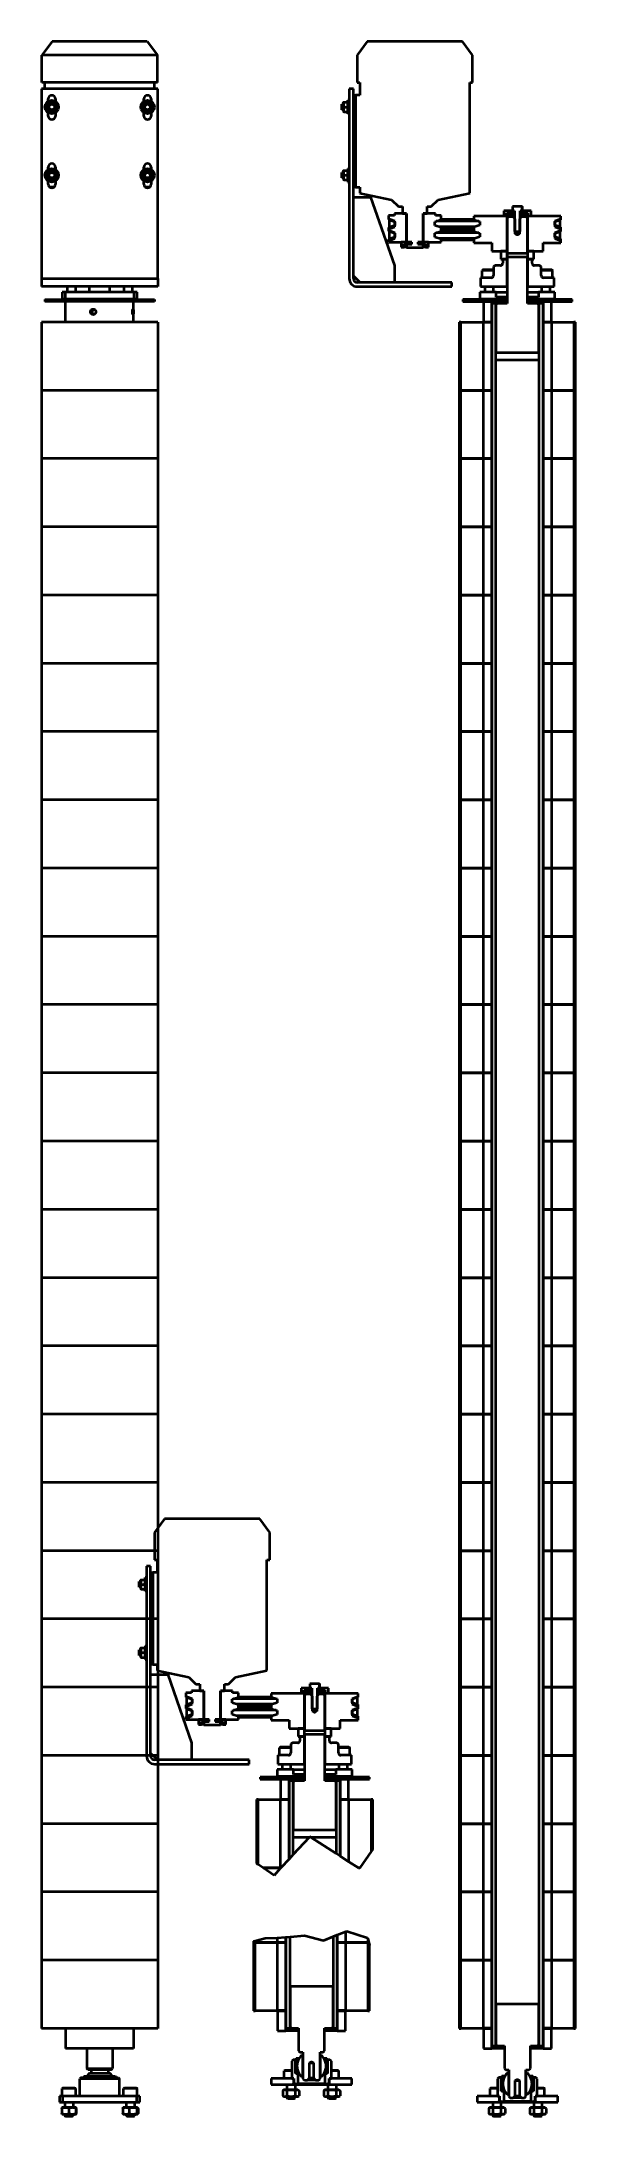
# Model space of a CAD drawing. Header units: millimetres. Extents: x 460 to 1241, y 241 to 3281.
import ezdxf

# ---------------------------------------------------------------- set-up
doc = ezdxf.new("R2010")
doc.units = ezdxf.units.MM
for name, color, linetype, lineweight in [('Break Lines', 255, 'Continuous', 50), ('Tangent Edges', 255, 'Continuous', 50), ('Visible Edges', 255, 'Continuous', 50)]:
    doc.layers.add(name, color=color, linetype=linetype, lineweight=lineweight)

msp = doc.modelspace()

# ---------------------------------------------------------------- linework, layer by layer
at = {"layer": 'Break Lines', "linetype": 'Continuous', "lineweight": 35}
for p, q in [((851.1, 650.1), (827.9, 624.9)), ((852.3, 651.4), (851.1, 650.1)), ((854.3, 650.1), (852.3, 651.4)), ((890.9, 626.6), (854.3, 650.1)), ((776.9, 610.4), (774.4, 612.1)), ((783.9, 605.6), (776.9, 610.4)), ((821.9, 618.3), (810.1, 605.6)), ((827.9, 624.9), (821.9, 618.3)), ((821.9, 618.3), (821.9, 618.3)), ((896.9, 622.7), (890.9, 626.6)), ((909.6, 614.5), (896.9, 622.7)), ((923.6, 605.6), (909.6, 614.5)), ((941.9, 629.3), (925.5, 605.6)), ((944.4, 633), (941.9, 629.3)), ((800, 594.5), (783.9, 605.6)), ((809.1, 604.5), (800, 594.5)), ((810.1, 605.6), (809.1, 604.5)), ((924.9, 604.7), (923.6, 605.6)), ((925.5, 605.6), (924.9, 604.7)), ((769.8, 497.9), (772.3, 498.5)), ((772.3, 498.5), (786.9, 502.3)), ((786.9, 502.3), (804.5, 503.2)), ((804.5, 503.2), (816.5, 503.8)), ((816.5, 503.8), (817.3, 503.9)), ((817.3, 503.9), (823.3, 504.4)), ((817.3, 503.9), (817.3, 503.9)), ((823.3, 504.4), (844.7, 506.5)), ((844.7, 506.5), (872.2, 499.2)), ((872.2, 499.2), (886.3, 504.8)), ((886.3, 504.8), (892.3, 507.2)), ((892.3, 507.2), (905, 512.3)), ((905, 512.3), (906.3, 512.8)), ((906.3, 512.8), (936.9, 503.1)), ((936.9, 503.1), (937.3, 501.5)), ((937.3, 501.5), (938.7, 496.1)), ((938.7, 496.1), (939.8, 491.7))]:
    msp.add_line(p, q, dxfattribs=at).dxf.unprotected_set("ltscale", 0)
at = {"layer": 'Tangent Edges', "linetype": 'Continuous', "lineweight": 35}
msp.add_line((459.8, 2934.2), (629.8, 2934.2), dxfattribs=at).dxf.unprotected_set("ltscale", 0)
at = {"layer": 'Visible Edges', "linetype": 'Continuous', "lineweight": 35}
for p, q in [((475.1, 3281.4), (460.3, 3261.4)), ((629.3, 3261.4), (460.3, 3261.4)), ((460.3, 3221.4), (460.3, 3261.4)), ((614.4, 3281.4), (475.1, 3281.4)), ((614.4, 3281.4), (629.3, 3261.4)), ((629.3, 3221.4), (629.3, 3261.4)), ((936.3, 3281.4), (921.5, 3261.4)), ((921.5, 3261.4), (921.5, 3221.4)), ((1075.6, 3281.4), (936.3, 3281.4)), ((1090.5, 3261.4), (1075.6, 3281.4)), ((1090.5, 3221.4), (1090.5, 3261.4)), ((629.8, 3212.2), (459.8, 3212.2)), ((459.8, 3212.2), (459.8, 2934.2)), ((629.3, 3221.4), (460.3, 3221.4)), ((464.5, 3212.2), (464.5, 3221.4)), ((469.5, 3193.9), (469.5, 3197.2)), ((480, 3197.2), (480, 3193.9)), ((609.5, 3193.9), (609.5, 3197.2)), ((620, 3197.2), (620, 3193.9)), ((625, 3212.2), (625, 3221.4)), ((629.8, 2934.2), (629.8, 3212.2)), ((901.6, 3192.1), (901.7, 3192.3)), ((902.3, 3192.3), (907.2, 3192.3)), ((908, 3192.1), (907.8, 3192.3)), ((908, 3185.4), (908, 3195.4)), ((910, 3195.4), (908, 3195.4)), ((910, 3212.2), (910, 2934.2)), ((916, 3212.2), (910, 3212.2)), ((916, 2934.2), (916, 3212.2)), ((916, 3202.9), (919.2, 3202.9)), ((919.2, 3202.9), (919.2, 3067.9)), ((925.7, 3202.9), (919.2, 3202.9)), ((921.5, 3221.4), (925.7, 3221.4)), ((925.7, 3221.4), (925.7, 3202.9)), ((1086.2, 3221.4), (1090.5, 3221.4)), ((1086.2, 3059.4), (1086.2, 3221.4)), ((469.5, 3172.2), (469.5, 3176.9)), ((480, 3176.9), (480, 3172.2)), ((609.5, 3172.2), (609.5, 3176.9)), ((620, 3176.9), (620, 3172.2)), ((899, 3185.4), (899, 3189.4)), ((901.6, 3189.4), (899, 3189.4)), ((899, 3181.4), (899, 3185.4)), ((901.6, 3181.4), (899, 3181.4)), ((901.6, 3192.1), (901.6, 3178.5)), ((902.2, 3178.5), (907.3, 3178.5)), ((902.3, 3185.4), (907.3, 3185.4)), ((908, 3175.4), (908, 3185.4)), ((910, 3175.4), (908, 3175.4)), ((919.2, 3162.9), (916, 3162.9)), ((916, 3107.9), (919.2, 3107.9)), ((469.5, 3093.9), (469.5, 3097.2)), ((469.5, 3072.2), (469.5, 3076.9)), ((480, 3097.2), (480, 3093.9)), ((480, 3076.9), (480, 3072.2)), ((609.5, 3093.9), (609.5, 3097.2)), ((609.5, 3072.2), (609.5, 3076.9)), ((620, 3097.2), (620, 3093.9)), ((620, 3076.9), (620, 3072.2)), ((899, 3085.4), (899, 3089.4)), ((901.6, 3089.4), (899, 3089.4)), ((899, 3081.4), (899, 3085.4)), ((901.6, 3081.4), (899, 3081.4)), ((901.6, 3092.1), (901.7, 3092.3)), ((901.6, 3092.1), (901.6, 3078.5)), ((902.2, 3078.5), (907.3, 3078.5)), ((902.3, 3092.3), (907.2, 3092.3)), ((902.3, 3085.4), (907.3, 3085.4)), ((908, 3092.1), (907.8, 3092.3)), ((908, 3095.4), (908, 3085.4)), ((908, 3095.4), (910, 3095.4)), ((908, 3085.4), (908, 3075.4)), ((908, 3075.4), (910, 3075.4)), ((477.8, 3067.9), (471.8, 3067.9)), ((617.8, 3067.9), (611.8, 3067.9)), ((919.2, 3067.9), (916, 3067.9)), ((916, 3053.2), (941, 3053.2)), ((919.2, 3067.9), (925.7, 3067.9)), ((925.7, 3067.9), (925.7, 3059.4)), ((925.7, 3059.4), (972, 3049.4)), ((941, 3053.2), (976, 2953.2)), ((972, 3049.4), (982, 3039.4)), ((1030, 3039.4), (1040, 3049.4)), ((1040, 3049.4), (1086.2, 3059.4)), ((967.6, 3026.4), (967.6, 3020.4)), ((976, 3026.4), (967.6, 3026.4)), ((967.6, 3020.4), (976.6, 3017.4)), ((976.6, 3011.9), (967.6, 3008.8)), ((968.5, 3020.4), (968.5, 3007.4)), ((969.7, 3020.4), (968.5, 3020.4)), ((976.5, 3017.9), (969.7, 3020.4)), ((969.7, 3007.4), (976.5, 3009.8)), ((976, 3029.4), (976, 3026.4)), ((994, 3029.4), (976, 3029.4)), ((976.5, 3009.8), (976.5, 3017.9)), ((976.6, 3017.4), (976.6, 3011.9)), ((982, 3039.4), (988, 3039.4)), ((988, 3039.4), (988, 3029.4)), ((988, 3029.4), (994, 3029.4)), ((994, 3029.4), (994, 2979.4)), ((994, 2987.4), (994, 3029.4)), ((1018, 3029.4), (1024, 3029.4)), ((1018, 2979.4), (1018, 3029.4)), ((1018, 3029.4), (1018, 2987.4)), ((1036, 3029.4), (1018, 3029.4)), ((1024, 3039.4), (1030, 3039.4)), ((1024, 3029.4), (1024, 3039.4)), ((1035.3, 3017.4), (1044.4, 3020.4)), ((1035.3, 3011.9), (1035.3, 3017.4)), ((1044.4, 3008.8), (1035.3, 3011.9)), ((1036, 3026.4), (1036, 3029.4)), ((1044.4, 3026.4), (1036, 3026.4)), ((1099.7, 3017.9), (1037, 3017.9)), ((1093.7, 3009.8), (1041.4, 3009.8)), ((1092.2, 3020.4), (1044.3, 3020.4)), ((1044.4, 3020.4), (1044.4, 3026.4)), ((1092.2, 3025.4), (1092.2, 3020.2)), ((1141, 3025.4), (1092.2, 3025.4)), ((1092.2, 3020.2), (1101, 3017.6)), ((1101, 3012.1), (1092.2, 3009.4)), ((1101, 3017.6), (1101, 3012.1)), ((1136, 3033.2), (1136, 3025.9)), ((1151.5, 3033.2), (1136, 3033.2)), ((1136, 3025.9), (1140.5, 3025.9)), ((1140.5, 3030.2), (1151.5, 3030.2)), ((1140.5, 3025.9), (1140.5, 3030.2)), ((1152, 3025.9), (1140.5, 3025.9)), ((1141, 3025.4), (1152, 3025.4)), ((1141, 2974.4), (1141, 3025.4)), ((1143, 3024.7), (1141, 3022.7)), ((1141, 3022.7), (1141, 2971.4)), ((1150, 3024.7), (1143, 3024.7)), ((1149, 3039.6), (1148.9, 3039.5)), ((1149, 3039.6), (1148.9, 3039.5)), ((1148.9, 3039.5), (1148.9, 3033.2)), ((1148.9, 3033.2), (1152, 3033.2)), ((1149, 3039.6), (1149, 3039.6)), ((1162.6, 3039.6), (1149, 3039.6)), ((1150, 3024.7), (1152, 3024.7)), ((1153, 3021.7), (1150, 3024.7)), ((1151.5, 3030.2), (1151.5, 3033.2)), ((1152, 3030.2), (1151.5, 3030.2)), ((1152, 3033.2), (1152, 3003.2)), ((1153, 2999.7), (1153, 3021.7)), ((1162, 3024.7), (1159, 3021.7)), ((1159, 3021.7), (1159, 2999.7)), ((1160, 3003.2), (1160, 3033.2)), ((1160, 3033.2), (1163, 3033.2)), ((1160.5, 3030.2), (1160, 3030.2)), ((1171.5, 3025.9), (1160, 3025.9)), ((1160, 3025.4), (1168.5, 3025.4)), ((1160, 3024.7), (1162, 3024.7)), ((1160.5, 3033.2), (1160.5, 3030.2)), ((1176, 3033.2), (1160.5, 3033.2)), ((1160.5, 3030.2), (1171.5, 3030.2)), ((1169, 3024.7), (1162, 3024.7)), ((1162.6, 3039.6), (1162.6, 3039.6)), ((1162.6, 3039.6), (1163, 3039.3)), ((1163, 3039.3), (1162.6, 3039.6)), ((1163, 3033.2), (1163, 3039.3)), ((1163.6, 3033.2), (1163.6, 3038.8)), ((1168.5, 3024.7), (1168.5, 3025.4)), ((1168.5, 3025.4), (1170.9, 3025.4)), ((1171, 3022.7), (1169, 3024.7)), ((1170.9, 3025.4), (1170.9, 3022.7)), ((1170.9, 3025.4), (1171, 3025.4)), ((1171, 3025.4), (1171, 2974.4)), ((1219.8, 3025.4), (1171, 3025.4)), ((1171, 2971.4), (1171, 3022.7)), ((1171.5, 3030.2), (1171.5, 3025.9)), ((1171.5, 3025.9), (1176, 3025.9)), ((1176, 3025.9), (1176, 3033.2)), ((1217.5, 3020.4), (1210.7, 3017.9)), ((1210.7, 3017.9), (1210.7, 3009.8)), ((1210.7, 3009.8), (1217.5, 3007.4)), ((1211, 3017.6), (1219.8, 3020.2)), ((1211, 3012.1), (1211, 3017.6)), ((1219.8, 3009.4), (1211, 3012.1)), ((1218.7, 3020.4), (1217.5, 3020.4)), ((1218.7, 3007.4), (1218.7, 3020.4)), ((1219.8, 3020.2), (1219.8, 3025.4)), ((967.6, 3008.8), (967.6, 3003.4)), ((967.6, 3003.4), (976.6, 3000.4)), ((976.6, 2994.9), (967.6, 2991.8)), ((967.6, 2991.8), (967.6, 2987.4)), ((967.6, 2987.4), (994, 2987.4)), ((968.5, 3007.4), (969.7, 3007.4)), ((968.5, 3003.4), (968.5, 2990.4)), ((969.7, 3003.4), (968.5, 3003.4)), ((968.5, 2990.4), (969.7, 2990.4)), ((976.5, 3000.9), (969.7, 3003.4)), ((969.7, 2990.4), (976.5, 2992.8)), ((976.5, 2992.8), (976.5, 3000.9)), ((976.6, 3000.4), (976.6, 2994.9)), ((986, 2987.4), (986, 2980.1)), ((1001.5, 2987.4), (986, 2987.4)), ((986, 2980.1), (990.5, 2980.1)), ((990.5, 2984.4), (1001.5, 2984.4)), ((990.5, 2980.1), (990.5, 2984.4)), ((994, 2980.1), (990.5, 2980.1)), ((1001.5, 2984.4), (1001.5, 2987.4)), ((1010.5, 2987.4), (1010.5, 2984.4)), ((1026, 2987.4), (1010.5, 2987.4)), ((1010.5, 2984.4), (1021.5, 2984.4)), ((1018, 2987.4), (1044.4, 2987.4)), ((1021.5, 2980.1), (1018, 2980.1)), ((1021.5, 2984.4), (1021.5, 2980.1)), ((1021.5, 2980.1), (1026, 2980.1)), ((1026, 2980.1), (1026, 2987.4)), ((1035.3, 3000.4), (1044.4, 3003.4)), ((1035.3, 2994.9), (1035.3, 3000.4)), ((1044.4, 2991.8), (1035.3, 2994.9)), ((1099.7, 3000.9), (1037, 3000.9)), ((1093.7, 2992.8), (1041.4, 2992.8)), ((1092.2, 3003.4), (1044.3, 3003.4)), ((1044.4, 3003.4), (1044.4, 3008.8)), ((1092.2, 3007.4), (1044.4, 3007.4)), ((1044.4, 2987.4), (1044.4, 2991.8)), ((1092.2, 2990.4), (1044.4, 2990.4)), ((1092.2, 3009.4), (1092.2, 3003.2)), ((1092.2, 3003.2), (1101, 3000.6)), ((1101, 2995.1), (1092.2, 2992.4)), ((1092.2, 2992.4), (1092.2, 2986.4)), ((1092.2, 2986.4), (1118.5, 2986.4)), ((1101, 3000.6), (1101, 2995.1)), ((1118.5, 2986.4), (1118.5, 2974.4)), ((1152, 3003.2), (1160, 3003.2)), ((1159, 2999.7), (1153, 2999.7)), ((1193.5, 2986.4), (1219.8, 2986.4)), ((1193.5, 2974.4), (1193.5, 2986.4)), ((1217.5, 3003.4), (1210.7, 3000.9)), ((1210.7, 3000.9), (1210.7, 2992.8)), ((1210.7, 2992.8), (1217.5, 2990.4)), ((1211, 3000.6), (1219.8, 3003.2)), ((1211, 2995.1), (1211, 3000.6)), ((1219.8, 2992.4), (1211, 2995.1)), ((1217.5, 3007.4), (1218.7, 3007.4)), ((1218.7, 3003.4), (1217.5, 3003.4)), ((1217.5, 2990.4), (1218.7, 2990.4)), ((1218.7, 2990.4), (1218.7, 3003.4)), ((1219.8, 3003.2), (1219.8, 3009.4)), ((1219.8, 2986.4), (1219.8, 2992.4)), ((976, 2953.2), (976, 2928.2)), ((994, 2979.4), (1018, 2979.4)), ((1118.5, 2974.4), (1141, 2974.4)), ((1121, 2949.9), (1121, 2938.4)), ((1131.2, 2953.2), (1124.2, 2953.2)), ((1141, 2974.4), (1132, 2974.4)), ((1132, 2974.4), (1132, 2962.4)), ((1132, 2962.4), (1141, 2962.4)), ((1134.5, 2962.4), (1134.5, 2956.4)), ((1141, 2962.4), (1134.5, 2962.4)), ((1141, 2974.4), (1141, 2974.4)), ((1141, 2974.4), (1141, 2974.4)), ((1141, 2962.4), (1141, 2974.4)), ((1141, 2971.4), (1171, 2971.4)), ((1141, 2965.4), (1141, 2897.7)), ((1171, 2965.4), (1141, 2965.4)), ((1141, 2962.4), (1141, 2962.4)), ((1141, 2962.4), (1141, 2962.4)), ((1141, 2922.2), (1141, 2962.4)), ((1171, 2974.4), (1193.5, 2974.4)), ((1171, 2974.4), (1171, 2962.4)), ((1180, 2974.4), (1171, 2974.4)), ((1171, 2897.7), (1171, 2965.4)), ((1171, 2962.4), (1180, 2962.4)), ((1171, 2962.4), (1171, 2922.2)), ((1177.5, 2962.4), (1171, 2962.4)), ((1177.5, 2956.4), (1177.5, 2962.4)), ((1180, 2962.4), (1180, 2974.4)), ((1187.7, 2953.2), (1180.7, 2953.2)), ((1191, 2938.4), (1191, 2949.9)), ((459.8, 2934.2), (459.8, 2922.2)), ((629.8, 2922.2), (459.8, 2922.2)), ((497.3, 2922.2), (497.3, 2914.2)), ((509.3, 2922.2), (509.3, 2914.2)), ((529.8, 2914.2), (529.8, 2922.2)), ((559.8, 2914.2), (559.8, 2922.2)), ((580.3, 2922.2), (580.3, 2914.2)), ((592.3, 2922.2), (592.3, 2914.2)), ((629.8, 2934.2), (629.8, 2922.2)), ((926, 2928.2), (916, 2938.2)), ((1060, 2928.2), (922, 2928.2)), ((922, 2922.2), (1060, 2922.2)), ((1060, 2922.2), (1060, 2928.2)), ((1102, 2935.2), (1102, 2922.2)), ((1117.7, 2935.2), (1102, 2935.2)), ((1102, 2922.2), (1141, 2922.2)), ((1105.7, 2947.2), (1104.5, 2946)), ((1115.5, 2946), (1104.5, 2946)), ((1104.5, 2935.2), (1104.5, 2946)), ((1105.7, 2947.2), (1115.4, 2947.2)), ((1108.5, 2922.2), (1108.5, 2914.2)), ((1115.4, 2947.2), (1121, 2947.2)), ((1121, 2946), (1115.5, 2946)), ((1120.5, 2922.2), (1120.5, 2914.2)), ((1141, 2922.2), (1141, 2922.2)), ((1171, 2922.2), (1210, 2922.2)), ((1191, 2947.2), (1206.2, 2947.2)), ((1207.4, 2946), (1191, 2946)), ((1191.5, 2922.2), (1191.5, 2914.2)), ((1210, 2935.2), (1194.2, 2935.2)), ((1203.5, 2922.2), (1203.5, 2914.2)), ((1206.2, 2947.2), (1207.4, 2946)), ((1207.4, 2935.2), (1207.4, 2946)), ((1210, 2922.2), (1210, 2935.2)), ((464.8, 2903.2), (624.8, 2903.2)), ((464.8, 2903.2), (464.8, 2900.2)), ((624.8, 2900.2), (464.8, 2900.2)), ((489.8, 2914.2), (489.8, 2904.2)), ((494.8, 2914.2), (489.8, 2914.2)), ((489.8, 2904.2), (494.8, 2904.2)), ((594.8, 2914.2), (494.8, 2914.2)), ((494.8, 2904.2), (494.8, 2914.2)), ((494.8, 2904.2), (594.8, 2904.2)), ((495, 2870.2), (495, 2900.2)), ((529.8, 2903.2), (529.8, 2904.2)), ((559.8, 2903.2), (559.8, 2904.2)), ((594.5, 2870.2), (594.5, 2900.2)), ((594.8, 2914.2), (594.8, 2904.2)), ((599.8, 2914.2), (594.8, 2914.2)), ((594.8, 2904.2), (599.8, 2904.2)), ((599.8, 2904.2), (599.8, 2914.2)), ((624.8, 2903.2), (624.8, 2900.2)), ((1076, 2903.2), (1076, 2900.2)), ((1141, 2903.2), (1076, 2903.2)), ((1076, 2900.2), (1141, 2900.2)), ((1101, 2914.2), (1101, 2904.2)), ((1125, 2914.2), (1101, 2914.2)), ((1101, 2904.2), (1136, 2904.2)), ((1106.2, 2900.2), (1106.2, 2870.2)), ((1118.5, 2900.2), (1106.2, 2900.2)), ((1118.5, 2870.2), (1118.5, 2900.2)), ((1118.5, 2897.7), (1118.5, 344.7)), ((1124.5, 2897.7), (1118.5, 2897.7)), ((1126.5, 2897.7), (1124.5, 2895.7)), ((1124.5, 2897.7), (1126.5, 2897.7)), ((1124.5, 2886.7), (1124.5, 2897.7)), ((1124.5, 2895.7), (1124.5, 2825.7)), ((1125, 2914.2), (1141, 2914.2)), ((1125, 2906.7), (1125, 2914.2)), ((1136, 2906.7), (1125, 2906.7)), ((1141, 2897.7), (1126.5, 2897.7)), ((1141, 2906.7), (1136, 2906.7)), ((1136, 2904.2), (1136, 2906.7)), ((1141, 2904.2), (1136, 2904.2)), ((1141, 2903.2), (1141, 2903.2)), ((1141, 2900.2), (1141, 2903.2)), ((1141, 2900.2), (1141, 2900.2)), ((1171, 2914.2), (1187, 2914.2)), ((1176, 2906.7), (1171, 2906.7)), ((1176, 2904.2), (1171, 2904.2)), ((1236, 2903.2), (1171, 2903.2)), ((1171, 2903.2), (1171, 2900.2)), ((1171, 2900.2), (1236, 2900.2)), ((1185.5, 2897.7), (1171, 2897.7)), ((1176, 2906.7), (1176, 2904.2)), ((1187, 2906.7), (1176, 2906.7)), ((1176, 2904.2), (1211, 2904.2)), ((1187.5, 2895.7), (1185.5, 2897.7)), ((1185.5, 2897.7), (1187.5, 2897.7)), ((1187, 2914.2), (1187, 2906.7)), ((1211, 2914.2), (1187, 2914.2)), ((1193.5, 2897.7), (1187.5, 2897.7)), ((1187.5, 2897.7), (1187.5, 2886.7)), ((1187.5, 2825.7), (1187.5, 2895.7)), ((1205.7, 2900.2), (1193.5, 2900.2)), ((1193.5, 2900.2), (1193.5, 2870.2)), ((1193.5, 344.7), (1193.5, 2897.7)), ((1205.7, 2870.2), (1205.7, 2900.2)), ((1211, 2904.2), (1211, 2914.2)), ((1236, 2900.2), (1236, 2903.2)), ((629.8, 2870.2), (459.8, 2870.2)), ((459.8, 2870.2), (459.8, 2770.2)), ((629.8, 2870.2), (629.8, 2770.2)), ((1073.5, 2870.2), (1071, 2870.2)), ((1071, 2870.2), (1071, 2770.2)), ((1073.5, 2770.2), (1073.5, 2870.2)), ((1073.5, 2870.2), (1105.7, 2870.2)), ((1118.5, 2870.2), (1105.7, 2870.2)), ((1105.7, 2870.2), (1105.7, 2770.2)), ((1106.2, 2870.2), (1118.5, 2870.2)), ((1118.5, 2870.2), (1118.5, 2870.2)), ((1118.5, 2770.2), (1118.5, 2870.2)), ((1118.5, 2870.2), (1118.5, 2870.2)), ((1124.5, 2886.7), (1124.5, 2886.7)), ((1124.5, 2814.7), (1124.5, 2886.7)), ((1187.5, 2886.7), (1187.5, 2814.7)), ((1187.5, 2886.7), (1187.5, 2886.7)), ((1193.5, 2870.2), (1205.7, 2870.2)), ((1193.5, 2870.2), (1193.5, 2770.2)), ((1206.2, 2870.2), (1193.5, 2870.2)), ((1206.2, 2770.2), (1206.2, 2870.2)), ((1206.2, 2870.2), (1238.5, 2870.2)), ((1241, 2870.2), (1238.5, 2870.2)), ((1238.5, 2870.2), (1238.5, 2770.2)), ((1241, 2770.2), (1241, 2870.2)), ((1124.5, 2825.7), (1187.5, 2825.7)), ((1187.5, 2814.7), (1124.5, 2814.7)), ((1124.5, 2814.7), (1124.5, 2814.7)), ((1124.5, 344.7), (1124.5, 2814.7)), ((1187.5, 2814.7), (1187.5, 344.7)), ((1187.5, 2814.7), (1187.5, 2814.7)), ((629.8, 2770.2), (459.8, 2770.2)), ((459.8, 2770.2), (459.8, 2670.2)), ((629.8, 2770.2), (459.8, 2770.2)), ((629.8, 2770.2), (629.8, 2670.2)), ((1073.5, 2770.2), (1071, 2770.2)), ((1071, 2770.2), (1071, 2670.2)), ((1071, 2770.2), (1073.5, 2770.2)), ((1073.5, 2670.2), (1073.5, 2770.2)), ((1073.5, 2770.2), (1105.7, 2770.2)), ((1105.7, 2770.2), (1073.5, 2770.2)), ((1118.5, 2770.2), (1105.7, 2770.2)), ((1105.7, 2770.2), (1105.7, 2670.2)), ((1105.7, 2770.2), (1118.5, 2770.2)), ((1118.5, 2670.2), (1118.5, 2770.2)), ((1118.5, 2770.2), (1118.5, 2770.2)), ((1118.5, 2770.2), (1118.5, 2770.2)), ((1193.5, 2770.2), (1193.5, 2670.2)), ((1206.2, 2770.2), (1193.5, 2770.2)), ((1193.5, 2770.2), (1206.2, 2770.2)), ((1206.2, 2670.2), (1206.2, 2770.2)), ((1206.2, 2770.2), (1238.5, 2770.2)), ((1238.5, 2770.2), (1206.2, 2770.2)), ((1241, 2770.2), (1238.5, 2770.2)), ((1238.5, 2770.2), (1238.5, 2670.2)), ((1238.5, 2770.2), (1241, 2770.2)), ((1241, 2670.2), (1241, 2770.2)), ((629.8, 2670.2), (459.8, 2670.2)), ((459.8, 2670.2), (459.8, 2570.2)), ((629.8, 2670.2), (459.8, 2670.2)), ((629.8, 2670.2), (629.8, 2570.2)), ((1073.5, 2670.2), (1071, 2670.2)), ((1071, 2670.2), (1071, 2570.2)), ((1071, 2670.2), (1073.5, 2670.2)), ((1073.5, 2570.2), (1073.5, 2670.2)), ((1073.5, 2670.2), (1105.7, 2670.2)), ((1105.7, 2670.2), (1073.5, 2670.2)), ((1118.5, 2670.2), (1105.7, 2670.2)), ((1105.7, 2670.2), (1105.7, 2570.2)), ((1105.7, 2670.2), (1118.5, 2670.2)), ((1118.5, 2570.2), (1118.5, 2670.2)), ((1118.5, 2670.2), (1118.5, 2670.2)), ((1118.5, 2670.2), (1118.5, 2670.2)), ((1193.5, 2670.2), (1193.5, 2570.2)), ((1206.2, 2670.2), (1193.5, 2670.2)), ((1193.5, 2670.2), (1206.2, 2670.2)), ((1206.2, 2570.2), (1206.2, 2670.2)), ((1206.2, 2670.2), (1238.5, 2670.2)), ((1238.5, 2670.2), (1206.2, 2670.2)), ((1241, 2670.2), (1238.5, 2670.2)), ((1238.5, 2670.2), (1238.5, 2570.2)), ((1238.5, 2670.2), (1241, 2670.2)), ((1241, 2570.2), (1241, 2670.2)), ((629.8, 2570.2), (459.8, 2570.2)), ((459.8, 2570.2), (459.8, 2470.2)), ((629.8, 2570.2), (459.8, 2570.2)), ((629.8, 2570.2), (629.8, 2470.2)), ((1073.5, 2570.2), (1071, 2570.2)), ((1071, 2570.2), (1071, 2470.2)), ((1071, 2570.2), (1073.5, 2570.2)), ((1073.5, 2470.2), (1073.5, 2570.2)), ((1073.5, 2570.2), (1105.7, 2570.2)), ((1105.7, 2570.2), (1073.5, 2570.2)), ((1118.5, 2570.2), (1105.7, 2570.2)), ((1105.7, 2570.2), (1105.7, 2470.2)), ((1105.7, 2570.2), (1118.5, 2570.2)), ((1118.5, 2470.2), (1118.5, 2570.2)), ((1118.5, 2570.2), (1118.5, 2570.2)), ((1118.5, 2570.2), (1118.5, 2570.2)), ((1193.5, 2570.2), (1193.5, 2470.2)), ((1206.2, 2570.2), (1193.5, 2570.2)), ((1193.5, 2570.2), (1206.2, 2570.2)), ((1206.2, 2470.2), (1206.2, 2570.2)), ((1206.2, 2570.2), (1238.5, 2570.2)), ((1238.5, 2570.2), (1206.2, 2570.2)), ((1241, 2570.2), (1238.5, 2570.2)), ((1238.5, 2570.2), (1238.5, 2470.2)), ((1238.5, 2570.2), (1241, 2570.2)), ((1241, 2470.2), (1241, 2570.2)), ((629.8, 2470.2), (459.8, 2470.2)), ((459.8, 2470.2), (459.8, 2370.2)), ((629.8, 2470.2), (459.8, 2470.2)), ((629.8, 2470.2), (629.8, 2370.2)), ((1073.5, 2470.2), (1071, 2470.2)), ((1071, 2470.2), (1071, 2370.2)), ((1071, 2470.2), (1073.5, 2470.2)), ((1073.5, 2370.2), (1073.5, 2470.2)), ((1073.5, 2470.2), (1105.7, 2470.2)), ((1105.7, 2470.2), (1073.5, 2470.2)), ((1118.5, 2470.2), (1105.7, 2470.2)), ((1105.7, 2470.2), (1105.7, 2370.2)), ((1105.7, 2470.2), (1118.5, 2470.2)), ((1118.5, 2370.2), (1118.5, 2470.2)), ((1118.5, 2470.2), (1118.5, 2470.2)), ((1118.5, 2470.2), (1118.5, 2470.2)), ((1193.5, 2470.2), (1193.5, 2370.2)), ((1206.2, 2470.2), (1193.5, 2470.2)), ((1193.5, 2470.2), (1206.2, 2470.2)), ((1206.2, 2370.2), (1206.2, 2470.2)), ((1206.2, 2470.2), (1238.5, 2470.2)), ((1238.5, 2470.2), (1206.2, 2470.2)), ((1241, 2470.2), (1238.5, 2470.2)), ((1238.5, 2470.2), (1238.5, 2370.2)), ((1238.5, 2470.2), (1241, 2470.2)), ((1241, 2370.2), (1241, 2470.2)), ((629.8, 2370.2), (459.8, 2370.2)), ((459.8, 2370.2), (459.8, 2270.2)), ((629.8, 2370.2), (459.8, 2370.2)), ((629.8, 2370.2), (629.8, 2270.2)), ((1073.5, 2370.2), (1071, 2370.2)), ((1071, 2370.2), (1071, 2270.2)), ((1071, 2370.2), (1073.5, 2370.2)), ((1073.5, 2270.2), (1073.5, 2370.2)), ((1073.5, 2370.2), (1105.7, 2370.2)), ((1105.7, 2370.2), (1073.5, 2370.2)), ((1118.5, 2370.2), (1105.7, 2370.2)), ((1105.7, 2370.2), (1105.7, 2270.2)), ((1105.7, 2370.2), (1118.5, 2370.2)), ((1118.5, 2270.2), (1118.5, 2370.2)), ((1118.5, 2370.2), (1118.5, 2370.2)), ((1118.5, 2370.2), (1118.5, 2370.2)), ((1193.5, 2370.2), (1193.5, 2270.2)), ((1206.2, 2370.2), (1193.5, 2370.2)), ((1193.5, 2370.2), (1206.2, 2370.2)), ((1206.2, 2270.2), (1206.2, 2370.2)), ((1206.2, 2370.2), (1238.5, 2370.2)), ((1238.5, 2370.2), (1206.2, 2370.2)), ((1241, 2370.2), (1238.5, 2370.2)), ((1238.5, 2370.2), (1238.5, 2270.2)), ((1238.5, 2370.2), (1241, 2370.2)), ((1241, 2270.2), (1241, 2370.2)), ((629.8, 2270.2), (459.8, 2270.2)), ((459.8, 2270.2), (459.8, 2170.2)), ((629.8, 2270.2), (459.8, 2270.2)), ((629.8, 2270.2), (629.8, 2170.2)), ((1073.5, 2270.2), (1071, 2270.2)), ((1071, 2270.2), (1071, 2170.2)), ((1071, 2270.2), (1073.5, 2270.2)), ((1073.5, 2170.2), (1073.5, 2270.2)), ((1073.5, 2270.2), (1105.7, 2270.2)), ((1105.7, 2270.2), (1073.5, 2270.2)), ((1118.5, 2270.2), (1105.7, 2270.2)), ((1105.7, 2270.2), (1105.7, 2170.2)), ((1105.7, 2270.2), (1118.5, 2270.2)), ((1118.5, 2170.2), (1118.5, 2270.2)), ((1118.5, 2270.2), (1118.5, 2270.2)), ((1118.5, 2270.2), (1118.5, 2270.2)), ((1193.5, 2270.2), (1193.5, 2170.2)), ((1206.2, 2270.2), (1193.5, 2270.2)), ((1193.5, 2270.2), (1206.2, 2270.2)), ((1206.2, 2170.2), (1206.2, 2270.2)), ((1206.2, 2270.2), (1238.5, 2270.2)), ((1238.5, 2270.2), (1206.2, 2270.2)), ((1241, 2270.2), (1238.5, 2270.2)), ((1238.5, 2270.2), (1238.5, 2170.2)), ((1238.5, 2270.2), (1241, 2270.2)), ((1241, 2170.2), (1241, 2270.2)), ((629.8, 2170.2), (459.8, 2170.2)), ((459.8, 2170.2), (459.8, 2070.2)), ((629.8, 2170.2), (459.8, 2170.2)), ((629.8, 2170.2), (629.8, 2070.2)), ((1073.5, 2170.2), (1071, 2170.2)), ((1071, 2170.2), (1071, 2070.2)), ((1071, 2170.2), (1073.5, 2170.2)), ((1073.5, 2070.2), (1073.5, 2170.2)), ((1073.5, 2170.2), (1105.7, 2170.2)), ((1105.7, 2170.2), (1073.5, 2170.2)), ((1118.5, 2170.2), (1105.7, 2170.2)), ((1105.7, 2170.2), (1105.7, 2070.2)), ((1105.7, 2170.2), (1118.5, 2170.2)), ((1118.5, 2070.2), (1118.5, 2170.2)), ((1118.5, 2170.2), (1118.5, 2170.2)), ((1118.5, 2170.2), (1118.5, 2170.2)), ((1193.5, 2170.2), (1193.5, 2070.2)), ((1206.2, 2170.2), (1193.5, 2170.2)), ((1193.5, 2170.2), (1206.2, 2170.2)), ((1206.2, 2070.2), (1206.2, 2170.2)), ((1206.2, 2170.2), (1238.5, 2170.2)), ((1238.5, 2170.2), (1206.2, 2170.2)), ((1241, 2170.2), (1238.5, 2170.2)), ((1238.5, 2170.2), (1238.5, 2070.2)), ((1238.5, 2170.2), (1241, 2170.2)), ((1241, 2070.2), (1241, 2170.2)), ((629.8, 2070.2), (459.8, 2070.2)), ((459.8, 2070.2), (459.8, 1970.2)), ((629.8, 2070.2), (459.8, 2070.2)), ((629.8, 2070.2), (629.8, 1970.2)), ((1073.5, 2070.2), (1071, 2070.2)), ((1071, 2070.2), (1071, 1970.2)), ((1071, 2070.2), (1073.5, 2070.2)), ((1073.5, 1970.2), (1073.5, 2070.2)), ((1073.5, 2070.2), (1105.7, 2070.2)), ((1105.7, 2070.2), (1073.5, 2070.2)), ((1118.5, 2070.2), (1105.7, 2070.2)), ((1105.7, 2070.2), (1105.7, 1970.2)), ((1105.7, 2070.2), (1118.5, 2070.2)), ((1118.5, 1970.2), (1118.5, 2070.2)), ((1118.5, 2070.2), (1118.5, 2070.2)), ((1118.5, 2070.2), (1118.5, 2070.2)), ((1193.5, 2070.2), (1193.5, 1970.2)), ((1206.2, 2070.2), (1193.5, 2070.2)), ((1193.5, 2070.2), (1206.2, 2070.2)), ((1206.2, 1970.2), (1206.2, 2070.2)), ((1206.2, 2070.2), (1238.5, 2070.2)), ((1238.5, 2070.2), (1206.2, 2070.2)), ((1241, 2070.2), (1238.5, 2070.2)), ((1238.5, 2070.2), (1238.5, 1970.2)), ((1238.5, 2070.2), (1241, 2070.2)), ((1241, 1970.2), (1241, 2070.2)), ((629.8, 1970.2), (459.8, 1970.2)), ((459.8, 1970.2), (459.8, 1870.2)), ((629.8, 1970.2), (459.8, 1970.2)), ((629.8, 1970.2), (629.8, 1870.2)), ((1073.5, 1970.2), (1071, 1970.2)), ((1071, 1970.2), (1071, 1870.2)), ((1071, 1970.2), (1073.5, 1970.2)), ((1073.5, 1870.2), (1073.5, 1970.2)), ((1073.5, 1970.2), (1105.7, 1970.2)), ((1105.7, 1970.2), (1073.5, 1970.2)), ((1118.5, 1970.2), (1105.7, 1970.2)), ((1105.7, 1970.2), (1105.7, 1870.2)), ((1105.7, 1970.2), (1118.5, 1970.2)), ((1118.5, 1870.2), (1118.5, 1970.2)), ((1118.5, 1970.2), (1118.5, 1970.2)), ((1118.5, 1970.2), (1118.5, 1970.2)), ((1193.5, 1970.2), (1193.5, 1870.2)), ((1206.2, 1970.2), (1193.5, 1970.2)), ((1193.5, 1970.2), (1206.2, 1970.2)), ((1206.2, 1870.2), (1206.2, 1970.2)), ((1206.2, 1970.2), (1238.5, 1970.2)), ((1238.5, 1970.2), (1206.2, 1970.2)), ((1241, 1970.2), (1238.5, 1970.2)), ((1238.5, 1970.2), (1238.5, 1870.2)), ((1238.5, 1970.2), (1241, 1970.2)), ((1241, 1870.2), (1241, 1970.2)), ((629.8, 1870.2), (459.8, 1870.2)), ((459.8, 1870.2), (459.8, 1770.2)), ((629.8, 1870.2), (459.8, 1870.2)), ((629.8, 1870.2), (629.8, 1770.2)), ((1073.5, 1870.2), (1071, 1870.2)), ((1071, 1870.2), (1071, 1770.2)), ((1071, 1870.2), (1073.5, 1870.2)), ((1073.5, 1770.2), (1073.5, 1870.2)), ((1073.5, 1870.2), (1105.7, 1870.2)), ((1105.7, 1870.2), (1073.5, 1870.2)), ((1118.5, 1870.2), (1105.7, 1870.2)), ((1105.7, 1870.2), (1105.7, 1770.2)), ((1105.7, 1870.2), (1118.5, 1870.2)), ((1118.5, 1770.2), (1118.5, 1870.2)), ((1118.5, 1870.2), (1118.5, 1870.2)), ((1118.5, 1870.2), (1118.5, 1870.2)), ((1193.5, 1870.2), (1193.5, 1770.2)), ((1206.2, 1870.2), (1193.5, 1870.2)), ((1193.5, 1870.2), (1206.2, 1870.2)), ((1206.2, 1770.2), (1206.2, 1870.2)), ((1206.2, 1870.2), (1238.5, 1870.2)), ((1238.5, 1870.2), (1206.2, 1870.2)), ((1241, 1870.2), (1238.5, 1870.2)), ((1238.5, 1870.2), (1238.5, 1770.2)), ((1238.5, 1870.2), (1241, 1870.2)), ((1241, 1770.2), (1241, 1870.2)), ((629.8, 1770.2), (459.8, 1770.2)), ((459.8, 1770.2), (459.8, 1670.2)), ((629.8, 1770.2), (459.8, 1770.2)), ((629.8, 1770.2), (629.8, 1670.2)), ((1073.5, 1770.2), (1071, 1770.2)), ((1071, 1770.2), (1071, 1670.2)), ((1071, 1770.2), (1073.5, 1770.2)), ((1073.5, 1670.2), (1073.5, 1770.2)), ((1073.5, 1770.2), (1105.7, 1770.2)), ((1105.7, 1770.2), (1073.5, 1770.2)), ((1118.5, 1770.2), (1105.7, 1770.2)), ((1105.7, 1770.2), (1105.7, 1670.2)), ((1105.7, 1770.2), (1118.5, 1770.2)), ((1118.5, 1670.2), (1118.5, 1770.2)), ((1118.5, 1770.2), (1118.5, 1770.2)), ((1118.5, 1770.2), (1118.5, 1770.2)), ((1193.5, 1770.2), (1193.5, 1670.2)), ((1206.2, 1770.2), (1193.5, 1770.2)), ((1193.5, 1770.2), (1206.2, 1770.2)), ((1206.2, 1670.2), (1206.2, 1770.2)), ((1206.2, 1770.2), (1238.5, 1770.2)), ((1238.5, 1770.2), (1206.2, 1770.2)), ((1241, 1770.2), (1238.5, 1770.2)), ((1238.5, 1770.2), (1238.5, 1670.2)), ((1238.5, 1770.2), (1241, 1770.2)), ((1241, 1670.2), (1241, 1770.2)), ((629.8, 1670.2), (459.8, 1670.2)), ((459.8, 1670.2), (459.8, 1570.2)), ((629.8, 1670.2), (459.8, 1670.2)), ((629.8, 1670.2), (629.8, 1570.2)), ((1073.5, 1670.2), (1071, 1670.2)), ((1071, 1670.2), (1071, 1570.2)), ((1071, 1670.2), (1073.5, 1670.2)), ((1073.5, 1570.2), (1073.5, 1670.2)), ((1073.5, 1670.2), (1105.7, 1670.2)), ((1105.7, 1670.2), (1073.5, 1670.2)), ((1118.5, 1670.2), (1105.7, 1670.2)), ((1105.7, 1670.2), (1105.7, 1570.2)), ((1105.7, 1670.2), (1118.5, 1670.2)), ((1118.5, 1570.2), (1118.5, 1670.2)), ((1118.5, 1670.2), (1118.5, 1670.2)), ((1118.5, 1670.2), (1118.5, 1670.2)), ((1193.5, 1670.2), (1193.5, 1570.2)), ((1206.2, 1670.2), (1193.5, 1670.2)), ((1193.5, 1670.2), (1206.2, 1670.2)), ((1206.2, 1570.2), (1206.2, 1670.2)), ((1206.2, 1670.2), (1238.5, 1670.2)), ((1238.5, 1670.2), (1206.2, 1670.2)), ((1241, 1670.2), (1238.5, 1670.2)), ((1238.5, 1670.2), (1238.5, 1570.2)), ((1238.5, 1670.2), (1241, 1670.2)), ((1241, 1570.2), (1241, 1670.2)), ((629.8, 1570.2), (459.8, 1570.2)), ((459.8, 1570.2), (459.8, 1470.2)), ((629.8, 1570.2), (459.8, 1570.2)), ((629.8, 1570.2), (629.8, 1470.2)), ((1073.5, 1570.2), (1071, 1570.2)), ((1071, 1570.2), (1071, 1470.2)), ((1071, 1570.2), (1073.5, 1570.2)), ((1073.5, 1470.2), (1073.5, 1570.2)), ((1073.5, 1570.2), (1105.7, 1570.2)), ((1105.7, 1570.2), (1073.5, 1570.2)), ((1118.5, 1570.2), (1105.7, 1570.2)), ((1105.7, 1570.2), (1105.7, 1470.2)), ((1105.7, 1570.2), (1118.5, 1570.2)), ((1118.5, 1470.2), (1118.5, 1570.2)), ((1118.5, 1570.2), (1118.5, 1570.2)), ((1118.5, 1570.2), (1118.5, 1570.2)), ((1193.5, 1570.2), (1193.5, 1470.2)), ((1206.2, 1570.2), (1193.5, 1570.2)), ((1193.5, 1570.2), (1206.2, 1570.2)), ((1206.2, 1470.2), (1206.2, 1570.2)), ((1206.2, 1570.2), (1238.5, 1570.2)), ((1238.5, 1570.2), (1206.2, 1570.2)), ((1241, 1570.2), (1238.5, 1570.2)), ((1238.5, 1570.2), (1238.5, 1470.2)), ((1238.5, 1570.2), (1241, 1570.2)), ((1241, 1470.2), (1241, 1570.2)), ((629.8, 1470.2), (459.8, 1470.2)), ((459.8, 1470.2), (459.8, 1370.2)), ((629.8, 1470.2), (459.8, 1470.2)), ((629.8, 1470.2), (629.8, 1370.2)), ((1073.5, 1470.2), (1071, 1470.2)), ((1071, 1470.2), (1071, 1370.2)), ((1071, 1470.2), (1073.5, 1470.2)), ((1073.5, 1370.2), (1073.5, 1470.2)), ((1073.5, 1470.2), (1105.7, 1470.2)), ((1105.7, 1470.2), (1073.5, 1470.2)), ((1118.5, 1470.2), (1105.7, 1470.2)), ((1105.7, 1470.2), (1105.7, 1370.2)), ((1105.7, 1470.2), (1118.5, 1470.2)), ((1118.5, 1370.2), (1118.5, 1470.2)), ((1118.5, 1470.2), (1118.5, 1470.2)), ((1118.5, 1470.2), (1118.5, 1470.2)), ((1193.5, 1470.2), (1193.5, 1370.2)), ((1206.2, 1470.2), (1193.5, 1470.2)), ((1193.5, 1470.2), (1206.2, 1470.2)), ((1206.2, 1370.2), (1206.2, 1470.2)), ((1206.2, 1470.2), (1238.5, 1470.2)), ((1238.5, 1470.2), (1206.2, 1470.2)), ((1241, 1470.2), (1238.5, 1470.2)), ((1238.5, 1470.2), (1238.5, 1370.2)), ((1238.5, 1470.2), (1241, 1470.2)), ((1241, 1370.2), (1241, 1470.2)), ((629.8, 1370.2), (459.8, 1370.2)), ((459.8, 1370.2), (459.8, 1270.2)), ((629.8, 1370.2), (459.8, 1370.2)), ((629.8, 1370.2), (629.8, 1270.2)), ((1073.5, 1370.2), (1071, 1370.2)), ((1071, 1370.2), (1071, 1270.2)), ((1071, 1370.2), (1073.5, 1370.2)), ((1073.5, 1270.2), (1073.5, 1370.2)), ((1073.5, 1370.2), (1105.7, 1370.2)), ((1105.7, 1370.2), (1073.5, 1370.2)), ((1118.5, 1370.2), (1105.7, 1370.2)), ((1105.7, 1370.2), (1105.7, 1270.2)), ((1105.7, 1370.2), (1118.5, 1370.2)), ((1118.5, 1270.2), (1118.5, 1370.2)), ((1118.5, 1370.2), (1118.5, 1370.2)), ((1118.5, 1370.2), (1118.5, 1370.2)), ((1193.5, 1370.2), (1193.5, 1270.2)), ((1206.2, 1370.2), (1193.5, 1370.2)), ((1193.5, 1370.2), (1206.2, 1370.2)), ((1206.2, 1270.2), (1206.2, 1370.2)), ((1206.2, 1370.2), (1238.5, 1370.2)), ((1238.5, 1370.2), (1206.2, 1370.2)), ((1241, 1370.2), (1238.5, 1370.2)), ((1238.5, 1370.2), (1238.5, 1270.2)), ((1238.5, 1370.2), (1241, 1370.2)), ((1241, 1270.2), (1241, 1370.2)), ((629.8, 1270.2), (459.8, 1270.2)), ((459.8, 1270.2), (459.8, 1170.2)), ((629.8, 1270.2), (459.8, 1270.2)), ((629.8, 1270.2), (629.8, 1170.2)), ((1073.5, 1270.2), (1071, 1270.2)), ((1071, 1270.2), (1071, 1170.2)), ((1071, 1270.2), (1073.5, 1270.2)), ((1073.5, 1170.2), (1073.5, 1270.2)), ((1073.5, 1270.2), (1105.7, 1270.2)), ((1105.7, 1270.2), (1073.5, 1270.2)), ((1118.5, 1270.2), (1105.7, 1270.2)), ((1105.7, 1270.2), (1105.7, 1170.2)), ((1105.7, 1270.2), (1118.5, 1270.2)), ((1118.5, 1170.2), (1118.5, 1270.2)), ((1118.5, 1270.2), (1118.5, 1270.2)), ((1118.5, 1270.2), (1118.5, 1270.2)), ((1193.5, 1270.2), (1193.5, 1170.2)), ((1206.2, 1270.2), (1193.5, 1270.2)), ((1193.5, 1270.2), (1206.2, 1270.2)), ((1206.2, 1170.2), (1206.2, 1270.2)), ((1206.2, 1270.2), (1238.5, 1270.2)), ((1238.5, 1270.2), (1206.2, 1270.2)), ((1241, 1270.2), (1238.5, 1270.2)), ((1238.5, 1270.2), (1238.5, 1170.2)), ((1238.5, 1270.2), (1241, 1270.2)), ((1241, 1170.2), (1241, 1270.2)), ((629.8, 1170.2), (459.8, 1170.2)), ((459.8, 1170.2), (459.8, 1070.2)), ((629.8, 1170.2), (459.8, 1170.2)), ((629.8, 1170.2), (629.8, 1070.2)), ((1073.5, 1170.2), (1071, 1170.2)), ((1071, 1170.2), (1071, 1070.2)), ((1071, 1170.2), (1073.5, 1170.2)), ((1073.5, 1070.2), (1073.5, 1170.2)), ((1073.5, 1170.2), (1105.7, 1170.2)), ((1105.7, 1170.2), (1073.5, 1170.2)), ((1118.5, 1170.2), (1105.7, 1170.2)), ((1105.7, 1170.2), (1105.7, 1070.2)), ((1105.7, 1170.2), (1118.5, 1170.2)), ((1118.5, 1070.2), (1118.5, 1170.2)), ((1118.5, 1170.2), (1118.5, 1170.2)), ((1118.5, 1170.2), (1118.5, 1170.2)), ((1193.5, 1170.2), (1193.5, 1070.2)), ((1206.2, 1170.2), (1193.5, 1170.2)), ((1193.5, 1170.2), (1206.2, 1170.2)), ((1206.2, 1070.2), (1206.2, 1170.2)), ((1206.2, 1170.2), (1238.5, 1170.2)), ((1238.5, 1170.2), (1206.2, 1170.2)), ((1241, 1170.2), (1238.5, 1170.2)), ((1238.5, 1170.2), (1238.5, 1070.2)), ((1238.5, 1170.2), (1241, 1170.2)), ((1241, 1070.2), (1241, 1170.2)), ((639.8, 1116.8), (624.9, 1096.8)), ((624.9, 1096.8), (624.9, 1056.8)), ((779, 1116.8), (639.8, 1116.8)), ((793.9, 1096.8), (779, 1116.8)), ((793.9, 1056.8), (793.9, 1096.8)), ((629.8, 1070.2), (459.8, 1070.2)), ((459.8, 1070.2), (459.8, 970.2)), ((629.8, 1070.2), (459.8, 1070.2)), ((629.8, 1070.2), (629.8, 970.2)), ((1073.5, 1070.2), (1071, 1070.2)), ((1071, 1070.2), (1071, 970.2)), ((1071, 1070.2), (1073.5, 1070.2)), ((1073.5, 970.2), (1073.5, 1070.2)), ((1073.5, 1070.2), (1105.7, 1070.2)), ((1105.7, 1070.2), (1073.5, 1070.2)), ((1118.5, 1070.2), (1105.7, 1070.2)), ((1105.7, 1070.2), (1105.7, 970.2)), ((1105.7, 1070.2), (1118.5, 1070.2)), ((1118.5, 970.2), (1118.5, 1070.2)), ((1118.5, 1070.2), (1118.5, 1070.2)), ((1118.5, 1070.2), (1118.5, 1070.2)), ((1193.5, 1070.2), (1193.5, 970.2)), ((1206.2, 1070.2), (1193.5, 1070.2)), ((1193.5, 1070.2), (1206.2, 1070.2)), ((1206.2, 970.2), (1206.2, 1070.2)), ((1206.2, 1070.2), (1238.5, 1070.2)), ((1238.5, 1070.2), (1206.2, 1070.2)), ((1241, 1070.2), (1238.5, 1070.2)), ((1238.5, 1070.2), (1238.5, 970.2)), ((1238.5, 1070.2), (1241, 1070.2)), ((1241, 970.2), (1241, 1070.2)), ((613.4, 1047.6), (613.4, 769.6)), ((619.4, 1047.6), (613.4, 1047.6)), ((619.4, 769.6), (619.4, 1047.6)), ((619.4, 1038.3), (622.6, 1038.3)), ((622.6, 1038.3), (622.6, 903.3)), ((629.1, 1038.3), (622.6, 1038.3)), ((624.9, 1056.8), (629.1, 1056.8)), ((629.1, 1056.8), (629.1, 1038.3)), ((789.6, 1056.8), (793.9, 1056.8)), ((789.6, 894.8), (789.6, 1056.8)), ((602.4, 1020.8), (602.4, 1024.8)), ((605, 1024.8), (602.4, 1024.8)), ((602.4, 1016.8), (602.4, 1020.8)), ((605, 1016.8), (602.4, 1016.8)), ((605, 1027.4), (605.1, 1027.7)), ((605, 1027.4), (605, 1013.8)), ((605.6, 1013.8), (610.8, 1013.8)), ((605.7, 1027.7), (610.6, 1027.7)), ((605.7, 1020.8), (610.7, 1020.8)), ((611.4, 1027.4), (611.2, 1027.7)), ((611.4, 1020.8), (611.4, 1030.8)), ((613.4, 1030.8), (611.4, 1030.8)), ((611.4, 1010.8), (611.4, 1020.8)), ((613.4, 1010.8), (611.4, 1010.8)), ((622.6, 998.3), (619.4, 998.3)), ((629.8, 970.2), (459.8, 970.2)), ((459.8, 970.2), (459.8, 870.2)), ((629.8, 970.2), (459.8, 970.2)), ((619.4, 943.3), (622.6, 943.3)), ((629.8, 970.2), (629.8, 870.2)), ((1073.5, 970.2), (1071, 970.2)), ((1071, 970.2), (1071, 870.2)), ((1071, 970.2), (1073.5, 970.2)), ((1073.5, 870.2), (1073.5, 970.2)), ((1073.5, 970.2), (1105.7, 970.2)), ((1105.7, 970.2), (1073.5, 970.2)), ((1118.5, 970.2), (1105.7, 970.2)), ((1105.7, 970.2), (1105.7, 870.2)), ((1105.7, 970.2), (1118.5, 970.2)), ((1118.5, 870.2), (1118.5, 970.2)), ((1118.5, 970.2), (1118.5, 970.2)), ((1118.5, 970.2), (1118.5, 970.2)), ((1193.5, 970.2), (1193.5, 870.2)), ((1206.2, 970.2), (1193.5, 970.2)), ((1193.5, 970.2), (1206.2, 970.2)), ((1206.2, 870.2), (1206.2, 970.2)), ((1206.2, 970.2), (1238.5, 970.2)), ((1238.5, 970.2), (1206.2, 970.2)), ((1241, 970.2), (1238.5, 970.2)), ((1238.5, 970.2), (1238.5, 870.2)), ((1238.5, 970.2), (1241, 970.2)), ((1241, 870.2), (1241, 970.2)), ((602.4, 920.8), (602.4, 924.8)), ((605, 924.8), (602.4, 924.8)), ((602.4, 916.8), (602.4, 920.8)), ((605, 916.8), (602.4, 916.8)), ((605, 927.4), (605.1, 927.7)), ((605, 927.4), (605, 913.8)), ((605.6, 913.8), (610.8, 913.8)), ((605.7, 927.7), (610.6, 927.7)), ((605.7, 920.8), (610.7, 920.8)), ((611.4, 927.4), (611.2, 927.7)), ((611.4, 930.8), (611.4, 920.8)), ((611.4, 930.8), (613.4, 930.8)), ((611.4, 920.8), (611.4, 910.8)), ((611.4, 910.8), (613.4, 910.8)), ((622.6, 903.3), (619.4, 903.3)), ((619.4, 888.6), (644.4, 888.6)), ((622.6, 903.3), (629.1, 903.3)), ((629.1, 903.3), (629.1, 894.8)), ((629.1, 894.8), (675.4, 884.8)), ((644.4, 888.6), (679.4, 788.6)), ((675.4, 884.8), (685.4, 874.8)), ((733.4, 874.8), (743.4, 884.8)), ((743.4, 884.8), (789.6, 894.8)), ((629.8, 870.2), (459.8, 870.2)), ((459.8, 870.2), (459.8, 770.2)), ((629.8, 870.2), (459.8, 870.2)), ((629.8, 870.2), (629.8, 770.2)), ((671, 861.8), (671, 855.8)), ((679.4, 861.8), (671, 861.8)), ((671, 855.8), (680, 852.7)), ((671.9, 855.8), (671.9, 842.8)), ((673.1, 855.8), (671.9, 855.8)), ((679.9, 853.3), (673.1, 855.8)), ((679.4, 864.8), (679.4, 861.8)), ((697.4, 864.8), (679.4, 864.8)), ((679.9, 845.2), (679.9, 853.3)), ((680, 852.7), (680, 847.2)), ((685.4, 874.8), (691.4, 874.8)), ((691.4, 874.8), (691.4, 864.8)), ((691.4, 864.8), (697.4, 864.8)), ((697.4, 864.8), (697.4, 814.8)), ((697.4, 822.8), (697.4, 864.8)), ((721.4, 864.8), (727.4, 864.8)), ((721.4, 814.8), (721.4, 864.8)), ((721.4, 864.8), (721.4, 822.8)), ((739.4, 864.8), (721.4, 864.8)), ((727.4, 874.8), (733.4, 874.8)), ((727.4, 864.8), (727.4, 874.8)), ((738.7, 852.7), (747.8, 855.8)), ((738.7, 847.2), (738.7, 852.7)), ((739.4, 861.8), (739.4, 864.8)), ((747.8, 861.8), (739.4, 861.8)), ((803.2, 853.3), (740.4, 853.3)), ((795.6, 855.8), (747.7, 855.8)), ((747.8, 855.8), (747.8, 861.8)), ((795.6, 860.8), (795.6, 855.6)), ((844.4, 860.8), (795.6, 860.8)), ((795.6, 855.6), (804.4, 852.9)), ((804.4, 852.9), (804.4, 847.4)), ((839.4, 868.6), (839.4, 861.3)), ((854.9, 868.6), (839.4, 868.6)), ((839.4, 861.3), (843.9, 861.3)), ((843.9, 865.6), (854.9, 865.6)), ((843.9, 861.3), (843.9, 865.6)), ((855.4, 861.3), (843.9, 861.3)), ((844.4, 860.8), (855.4, 860.8)), ((844.4, 809.8), (844.4, 860.8)), ((846.4, 860.1), (844.4, 858.1)), ((844.4, 858.1), (844.4, 806.8)), ((853.4, 860.1), (846.4, 860.1)), ((852.5, 875), (852.3, 874.9)), ((852.5, 875), (852.3, 874.9)), ((852.3, 874.9), (852.3, 868.6)), ((852.3, 868.6), (855.4, 868.6)), ((852.5, 875), (852.5, 875)), ((866.1, 875), (852.5, 875)), ((853.4, 860.1), (855.4, 860.1)), ((856.4, 857.1), (853.4, 860.1)), ((854.9, 865.6), (854.9, 868.6)), ((855.4, 865.6), (854.9, 865.6)), ((855.4, 868.6), (855.4, 838.6)), ((856.4, 835.1), (856.4, 857.1)), ((865.4, 860.1), (862.4, 857.1)), ((862.4, 857.1), (862.4, 835.1)), ((863.4, 838.6), (863.4, 868.6)), ((863.4, 868.6), (866.5, 868.6)), ((863.9, 865.6), (863.4, 865.6)), ((874.9, 861.3), (863.4, 861.3)), ((863.4, 860.8), (871.9, 860.8)), ((863.4, 860.1), (865.4, 860.1)), ((863.9, 868.6), (863.9, 865.6)), ((879.4, 868.6), (863.9, 868.6)), ((863.9, 865.6), (874.9, 865.6)), ((872.4, 860.1), (865.4, 860.1)), ((866.1, 875), (866.1, 875)), ((866.1, 875), (866.5, 874.7)), ((866.5, 874.7), (866.1, 875)), ((866.5, 868.6), (866.5, 874.7)), ((867, 868.6), (867, 874.2)), ((871.9, 860.1), (871.9, 860.8)), ((871.9, 860.8), (874.4, 860.8)), ((874.4, 858.1), (872.4, 860.1)), ((874.4, 860.8), (874.4, 858.1)), ((874.4, 860.8), (874.4, 860.8)), ((874.4, 860.8), (874.4, 809.8)), ((923.2, 860.8), (874.4, 860.8)), ((874.4, 806.8), (874.4, 858.1)), ((874.9, 865.6), (874.9, 861.3)), ((874.9, 861.3), (879.4, 861.3)), ((879.4, 861.3), (879.4, 868.6)), ((920.9, 855.8), (914.1, 853.3)), ((914.1, 853.3), (914.1, 845.2)), ((914.4, 852.9), (923.2, 855.6)), ((914.4, 847.4), (914.4, 852.9)), ((922.1, 855.8), (920.9, 855.8)), ((922.1, 842.8), (922.1, 855.8)), ((923.2, 855.6), (923.2, 860.8)), ((1073.5, 870.2), (1071, 870.2)), ((1071, 870.2), (1071, 770.2)), ((1071, 870.2), (1073.5, 870.2)), ((1073.5, 770.2), (1073.5, 870.2)), ((1073.5, 870.2), (1105.7, 870.2)), ((1105.7, 870.2), (1073.5, 870.2)), ((1118.5, 870.2), (1105.7, 870.2)), ((1105.7, 870.2), (1105.7, 770.2)), ((1105.7, 870.2), (1118.5, 870.2)), ((1118.5, 770.2), (1118.5, 870.2)), ((1118.5, 870.2), (1118.5, 870.2)), ((1118.5, 870.2), (1118.5, 870.2)), ((1193.5, 870.2), (1193.5, 770.2)), ((1206.2, 870.2), (1193.5, 870.2)), ((1193.5, 870.2), (1206.2, 870.2)), ((1206.2, 770.2), (1206.2, 870.2)), ((1206.2, 870.2), (1238.5, 870.2)), ((1238.5, 870.2), (1206.2, 870.2)), ((1241, 870.2), (1238.5, 870.2)), ((1238.5, 870.2), (1238.5, 770.2)), ((1238.5, 870.2), (1241, 870.2)), ((1241, 770.2), (1241, 870.2)), ((680, 847.2), (671, 844.2)), ((671, 844.2), (671, 838.8)), ((671, 838.8), (680, 835.7)), ((680, 830.2), (671, 827.2)), ((671, 827.2), (671, 822.8)), ((671, 822.8), (697.4, 822.8)), ((671.9, 842.8), (673.1, 842.8)), ((671.9, 838.8), (671.9, 825.8)), ((673.1, 838.8), (671.9, 838.8)), ((671.9, 825.8), (673.1, 825.8)), ((673.1, 842.8), (679.9, 845.2)), ((679.9, 836.3), (673.1, 838.8)), ((673.1, 825.8), (679.9, 828.2)), ((679.9, 828.2), (679.9, 836.3)), ((680, 835.7), (680, 830.2)), ((689.4, 822.8), (689.4, 815.5)), ((704.9, 822.8), (689.4, 822.8)), ((704.9, 819.8), (704.9, 822.8)), ((713.9, 822.8), (713.9, 819.8)), ((729.4, 822.8), (713.9, 822.8)), ((721.4, 822.8), (747.8, 822.8)), ((729.4, 815.5), (729.4, 822.8)), ((747.8, 844.2), (738.7, 847.2)), ((738.7, 835.7), (747.8, 838.8)), ((738.7, 830.2), (738.7, 835.7)), ((747.8, 827.2), (738.7, 830.2)), ((803.2, 836.3), (740.4, 836.3)), ((797.1, 845.2), (744.8, 845.2)), ((797.1, 828.2), (744.8, 828.2)), ((795.6, 838.8), (747.7, 838.8)), ((747.8, 838.8), (747.8, 844.2)), ((795.6, 842.8), (747.8, 842.8)), ((747.8, 822.8), (747.8, 827.2)), ((795.6, 825.8), (747.8, 825.8)), ((804.4, 847.4), (795.6, 844.7)), ((795.6, 844.7), (795.6, 838.6)), ((795.6, 838.6), (804.4, 835.9)), ((804.4, 830.4), (795.6, 827.7)), ((795.6, 827.7), (795.6, 821.8)), ((795.6, 821.8), (821.9, 821.8)), ((804.4, 835.9), (804.4, 830.4)), ((821.9, 821.8), (821.9, 809.8)), ((855.4, 838.6), (863.4, 838.6)), ((862.4, 835.1), (856.4, 835.1)), ((896.9, 821.8), (923.2, 821.8)), ((896.9, 809.8), (896.9, 821.8)), ((914.1, 845.2), (920.9, 842.8)), ((920.9, 838.8), (914.1, 836.3)), ((914.1, 836.3), (914.1, 828.2)), ((914.1, 828.2), (920.9, 825.8)), ((923.2, 844.7), (914.4, 847.4)), ((914.4, 835.9), (923.2, 838.6)), ((914.4, 830.4), (914.4, 835.9)), ((923.2, 827.7), (914.4, 830.4)), ((920.9, 842.8), (922.1, 842.8)), ((922.1, 838.8), (920.9, 838.8)), ((920.9, 825.8), (922.1, 825.8)), ((922.1, 825.8), (922.1, 838.8)), ((923.2, 838.6), (923.2, 844.7)), ((923.2, 821.8), (923.2, 827.7)), ((689.4, 815.5), (693.9, 815.5)), ((693.9, 819.8), (704.9, 819.8)), ((693.9, 815.5), (693.9, 819.8)), ((697.4, 815.5), (693.9, 815.5)), ((697.4, 814.8), (721.4, 814.8)), ((713.9, 819.8), (724.9, 819.8)), ((724.9, 815.5), (721.4, 815.5)), ((724.9, 819.8), (724.9, 815.5)), ((724.9, 815.5), (729.4, 815.5)), ((821.9, 809.8), (844.4, 809.8)), ((844.4, 809.8), (835.4, 809.8)), ((835.4, 809.8), (835.4, 797.8)), ((835.4, 797.8), (844.4, 797.8)), ((837.9, 797.8), (837.9, 791.8)), ((844.4, 797.8), (837.9, 797.8)), ((844.4, 809.8), (844.4, 809.8)), ((844.4, 809.8), (844.4, 809.8)), ((844.4, 797.8), (844.4, 809.8)), ((844.4, 806.8), (874.4, 806.8)), ((844.4, 800.8), (844.4, 733.1)), ((874.4, 800.8), (844.4, 800.8)), ((844.4, 797.8), (844.4, 797.8)), ((844.4, 797.8), (844.4, 797.8)), ((844.4, 757.6), (844.4, 797.8)), ((874.4, 809.8), (896.9, 809.8)), ((874.4, 809.8), (874.4, 797.8)), ((883.4, 809.8), (874.4, 809.8)), ((874.4, 733.1), (874.4, 800.8)), ((874.4, 797.8), (883.4, 797.8)), ((874.4, 797.8), (874.4, 757.6)), ((880.9, 797.8), (874.4, 797.8)), ((880.9, 791.8), (880.9, 797.8)), ((883.4, 797.8), (883.4, 809.8)), ((629.8, 770.2), (459.8, 770.2)), ((459.8, 770.2), (459.8, 670.2)), ((629.8, 770.2), (459.8, 770.2)), ((629.4, 763.6), (619.4, 773.6)), ((763.4, 763.6), (625.4, 763.6)), ((629.8, 770.2), (629.8, 670.2)), ((679.4, 788.6), (679.4, 763.6)), ((763.4, 757.6), (763.4, 763.6)), ((805.4, 770.6), (805.4, 757.6)), ((821.1, 770.6), (805.4, 770.6)), ((809.1, 782.6), (807.9, 781.4)), ((818.9, 781.4), (807.9, 781.4)), ((807.9, 770.6), (807.9, 781.4)), ((809.1, 782.6), (818.8, 782.6)), ((818.8, 782.6), (824.4, 782.6)), ((824.4, 781.4), (818.9, 781.4)), ((824.4, 785.3), (824.4, 773.8)), ((834.6, 788.6), (827.6, 788.6)), ((891.1, 788.6), (884.1, 788.6)), ((894.4, 773.8), (894.4, 785.3)), ((894.4, 782.6), (909.6, 782.6)), ((910.8, 781.4), (894.4, 781.4)), ((913.4, 770.6), (897.6, 770.6)), ((909.6, 782.6), (910.8, 781.4)), ((910.8, 770.6), (910.8, 781.4)), ((913.4, 757.6), (913.4, 770.6)), ((1073.5, 770.2), (1071, 770.2)), ((1071, 770.2), (1071, 670.2)), ((1071, 770.2), (1073.5, 770.2)), ((1073.5, 670.2), (1073.5, 770.2)), ((1073.5, 770.2), (1105.7, 770.2)), ((1105.7, 770.2), (1073.5, 770.2)), ((1118.5, 770.2), (1105.7, 770.2)), ((1105.7, 770.2), (1105.7, 670.2)), ((1105.7, 770.2), (1118.5, 770.2)), ((1118.5, 670.2), (1118.5, 770.2)), ((1118.5, 770.2), (1118.5, 770.2)), ((1118.5, 770.2), (1118.5, 770.2)), ((1193.5, 770.2), (1193.5, 670.2)), ((1206.2, 770.2), (1193.5, 770.2)), ((1193.5, 770.2), (1206.2, 770.2)), ((1206.2, 670.2), (1206.2, 770.2)), ((1206.2, 770.2), (1238.5, 770.2)), ((1238.5, 770.2), (1206.2, 770.2)), ((1241, 770.2), (1238.5, 770.2)), ((1238.5, 770.2), (1238.5, 670.2)), ((1238.5, 770.2), (1241, 770.2)), ((1241, 670.2), (1241, 770.2)), ((625.4, 757.6), (763.4, 757.6)), ((779.4, 738.6), (779.4, 735.6)), ((844.4, 738.6), (779.4, 738.6)), ((779.4, 735.6), (844.4, 735.6)), ((804.4, 749.6), (804.4, 739.6)), ((828.4, 749.6), (804.4, 749.6)), ((804.4, 739.6), (839.4, 739.6)), ((805.4, 757.6), (844.4, 757.6)), ((809.6, 735.6), (809.6, 705.6)), ((821.9, 735.6), (809.6, 735.6)), ((811.9, 757.6), (811.9, 749.6)), ((821.9, 705.6), (821.9, 735.6)), ((821.9, 733.1), (821.9, 618.3)), ((827.9, 733.1), (821.9, 733.1)), ((823.9, 757.6), (823.9, 749.6)), ((829.9, 733.1), (827.9, 731.1)), ((827.9, 733.1), (829.9, 733.1)), ((827.9, 722.1), (827.9, 733.1)), ((827.9, 731.1), (827.9, 661.1)), ((828.4, 749.6), (844.4, 749.6)), ((828.4, 742.1), (828.4, 749.6)), ((839.4, 742.1), (828.4, 742.1)), ((844.4, 733.1), (829.9, 733.1)), ((844.4, 742.1), (839.4, 742.1)), ((839.4, 739.6), (839.4, 742.1)), ((844.4, 739.6), (839.4, 739.6)), ((844.4, 757.6), (844.4, 757.6)), ((844.4, 738.6), (844.4, 738.6)), ((844.4, 735.6), (844.4, 738.6)), ((844.4, 735.6), (844.4, 735.6)), ((874.4, 757.6), (913.4, 757.6)), ((874.4, 749.6), (890.4, 749.6)), ((879.4, 742.1), (874.4, 742.1)), ((879.4, 739.6), (874.4, 739.6)), ((939.4, 738.6), (874.4, 738.6)), ((874.4, 738.6), (874.4, 735.6)), ((874.4, 735.6), (939.4, 735.6)), ((888.9, 733.1), (874.4, 733.1)), ((879.4, 742.1), (879.4, 739.6)), ((890.4, 742.1), (879.4, 742.1)), ((879.4, 739.6), (914.4, 739.6)), ((890.9, 731.1), (888.9, 733.1)), ((888.9, 733.1), (890.9, 733.1)), ((890.4, 749.6), (890.4, 742.1)), ((914.4, 749.6), (890.4, 749.6)), ((890.9, 733.1), (890.9, 722.1)), ((896.9, 733.1), (890.9, 733.1)), ((890.9, 661.1), (890.9, 731.1)), ((894.9, 757.6), (894.9, 749.6)), ((909.1, 735.6), (896.9, 735.6)), ((896.9, 735.6), (896.9, 705.6)), ((896.9, 622.7), (896.9, 733.1)), ((906.9, 757.6), (906.9, 749.6)), ((909.1, 705.6), (909.1, 735.6)), ((914.4, 739.6), (914.4, 749.6)), ((939.4, 735.6), (939.4, 738.6)), ((776.9, 705.6), (774.4, 705.6)), ((774.4, 705.6), (774.4, 612.1)), ((776.9, 610.4), (776.9, 705.6)), ((776.9, 705.6), (809.1, 705.6)), ((821.9, 705.6), (809.1, 705.6)), ((809.1, 705.6), (809.1, 605.6)), ((809.6, 705.6), (821.9, 705.6)), ((821.9, 705.6), (821.9, 705.6)), ((821.9, 618.3), (821.9, 705.6)), ((821.9, 705.6), (821.9, 705.6)), ((827.9, 722.1), (827.9, 722.1)), ((827.9, 650.1), (827.9, 722.1)), ((890.9, 722.1), (890.9, 722.1)), ((890.9, 722.1), (890.9, 650.1)), ((896.9, 705.6), (909.1, 705.6)), ((896.9, 705.6), (896.9, 622.7)), ((909.6, 705.6), (896.9, 705.6)), ((909.6, 614.5), (909.6, 705.6)), ((909.6, 705.6), (941.9, 705.6)), ((944.4, 705.6), (941.9, 705.6)), ((941.9, 705.6), (941.9, 629.3)), ((944.4, 633), (944.4, 705.6)), ((629.8, 670.2), (459.8, 670.2)), ((459.8, 670.2), (459.8, 570.2)), ((629.8, 670.2), (459.8, 670.2)), ((629.8, 670.2), (629.8, 570.2)), ((1073.5, 670.2), (1071, 670.2)), ((1071, 670.2), (1071, 570.2)), ((1071, 670.2), (1073.5, 670.2)), ((1073.5, 570.2), (1073.5, 670.2)), ((1073.5, 670.2), (1105.7, 670.2)), ((1105.7, 670.2), (1073.5, 670.2)), ((1118.5, 670.2), (1105.7, 670.2)), ((1105.7, 670.2), (1105.7, 570.2)), ((1105.7, 670.2), (1118.5, 670.2)), ((1118.5, 570.2), (1118.5, 670.2)), ((1118.5, 670.2), (1118.5, 670.2)), ((1118.5, 670.2), (1118.5, 670.2)), ((1193.5, 670.2), (1193.5, 570.2)), ((1206.2, 670.2), (1193.5, 670.2)), ((1193.5, 670.2), (1206.2, 670.2)), ((1206.2, 570.2), (1206.2, 670.2)), ((1206.2, 670.2), (1238.5, 670.2)), ((1238.5, 670.2), (1206.2, 670.2)), ((1241, 670.2), (1238.5, 670.2)), ((1238.5, 670.2), (1238.5, 570.2)), ((1238.5, 670.2), (1241, 670.2)), ((1241, 570.2), (1241, 670.2)), ((827.9, 661.1), (890.9, 661.1)), ((827.9, 650.1), (827.9, 650.1)), ((827.9, 624.9), (827.9, 650.1)), ((851.1, 650.1), (827.9, 650.1)), ((890.9, 650.1), (854.3, 650.1)), ((890.9, 650.1), (890.9, 650.1)), ((890.9, 650.1), (890.9, 626.6)), ((783.9, 605.6), (809.1, 605.6)), ((809.1, 605.6), (783.9, 605.6)), ((809.1, 605.6), (809.1, 604.5)), ((810.1, 605.6), (809.1, 605.6)), ((809.1, 605.6), (810.1, 605.6)), ((923.6, 605.6), (925.5, 605.6)), ((925.5, 605.6), (923.6, 605.6)), ((629.8, 570.2), (459.8, 570.2)), ((459.8, 570.2), (459.8, 470.2)), ((629.8, 570.2), (459.8, 570.2)), ((629.8, 570.2), (629.8, 470.2)), ((1073.5, 570.2), (1071, 570.2)), ((1071, 570.2), (1071, 470.2)), ((1071, 570.2), (1073.5, 570.2)), ((1073.5, 470.2), (1073.5, 570.2)), ((1073.5, 570.2), (1105.7, 570.2)), ((1105.7, 570.2), (1073.5, 570.2)), ((1118.5, 570.2), (1105.7, 570.2)), ((1105.7, 570.2), (1105.7, 470.2)), ((1105.7, 570.2), (1118.5, 570.2)), ((1118.5, 470.2), (1118.5, 570.2)), ((1118.5, 570.2), (1118.5, 570.2)), ((1118.5, 570.2), (1118.5, 570.2)), ((1193.5, 570.2), (1193.5, 470.2)), ((1206.2, 570.2), (1193.5, 570.2)), ((1193.5, 570.2), (1206.2, 570.2)), ((1206.2, 470.2), (1206.2, 570.2)), ((1206.2, 570.2), (1238.5, 570.2)), ((1238.5, 570.2), (1206.2, 570.2)), ((1241, 570.2), (1238.5, 570.2)), ((1238.5, 570.2), (1238.5, 470.2)), ((1238.5, 570.2), (1241, 570.2)), ((1241, 470.2), (1241, 570.2)), ((769.8, 497.9), (769.8, 496.1)), ((769.8, 496.1), (769.8, 396.1)), ((772.3, 496.1), (769.8, 496.1)), ((769.8, 496.1), (772.3, 496.1)), ((772.3, 496.1), (772.3, 498.5)), ((772.3, 396.1), (772.3, 496.1)), ((772.3, 496.1), (804.5, 496.1)), ((804.5, 496.1), (772.3, 496.1)), ((804.5, 503.2), (804.5, 496.1)), ((817.3, 496.1), (804.5, 496.1)), ((804.5, 496.1), (804.5, 396.1)), ((804.5, 496.1), (817.3, 496.1)), ((817.3, 496.1), (817.3, 503.9)), ((817.3, 503.9), (817.3, 370.6)), ((817.3, 396.1), (817.3, 496.1)), ((817.3, 496.1), (817.3, 496.1)), ((817.3, 496.1), (817.3, 496.1)), ((823.3, 370.6), (823.3, 504.4)), ((886.3, 504.8), (886.3, 370.6)), ((892.3, 507.2), (892.3, 496.1)), ((892.3, 370.6), (892.3, 507.2)), ((892.3, 496.1), (892.3, 396.1)), ((905, 496.1), (892.3, 496.1)), ((892.3, 496.1), (905, 496.1)), ((905, 496.1), (905, 512.3)), ((905, 396.1), (905, 496.1)), ((905, 496.1), (937.3, 496.1)), ((937.3, 496.1), (905, 496.1)), ((937.3, 501.5), (937.3, 496.1)), ((937.3, 496.1), (937.3, 396.1)), ((938.7, 496.1), (937.3, 496.1)), ((937.3, 496.1), (938.7, 496.1)), ((939.8, 396.1), (939.8, 491.7)), ((629.8, 470.2), (459.8, 470.2)), ((459.8, 470.2), (459.8, 370.2)), ((629.8, 470.2), (459.8, 470.2)), ((629.8, 470.2), (629.8, 370.2)), ((1073.5, 470.2), (1071, 470.2)), ((1071, 470.2), (1071, 370.2)), ((1071, 470.2), (1073.5, 470.2)), ((1073.5, 370.2), (1073.5, 470.2)), ((1073.5, 470.2), (1105.7, 470.2)), ((1105.7, 470.2), (1073.5, 470.2)), ((1118.5, 470.2), (1105.7, 470.2)), ((1105.7, 470.2), (1105.7, 370.2)), ((1105.7, 470.2), (1118.5, 470.2)), ((1118.5, 370.2), (1118.5, 470.2)), ((1118.5, 470.2), (1118.5, 470.2)), ((1118.5, 470.2), (1118.5, 470.2)), ((1193.5, 470.2), (1193.5, 370.2)), ((1206.2, 470.2), (1193.5, 470.2)), ((1193.5, 470.2), (1206.2, 470.2)), ((1206.2, 370.2), (1206.2, 470.2)), ((1206.2, 470.2), (1238.5, 470.2)), ((1238.5, 470.2), (1206.2, 470.2)), ((1241, 470.2), (1238.5, 470.2)), ((1238.5, 470.2), (1238.5, 370.2)), ((1238.5, 470.2), (1241, 470.2)), ((1241, 370.2), (1241, 470.2)), ((823.3, 431.6), (823.3, 372.6)), ((886.3, 431.6), (823.3, 431.6)), ((886.3, 372.6), (886.3, 431.6)), ((769.8, 396.1), (772.3, 396.1)), ((804.5, 396.1), (772.3, 396.1)), ((804.5, 396.1), (817.3, 396.1)), ((805, 396.6), (805, 366.6)), ((817.3, 396.6), (805, 396.6)), ((817.3, 366.6), (817.3, 396.6)), ((904.5, 396.6), (892.3, 396.6)), ((892.3, 396.6), (892.3, 366.6)), ((892.3, 396.1), (905, 396.1)), ((904.5, 366.6), (904.5, 396.6)), ((937.3, 396.1), (905, 396.1)), ((937.3, 396.1), (939.8, 396.1)), ((1124.5, 405.7), (1124.5, 346.7)), ((1187.5, 405.7), (1124.5, 405.7)), ((1187.5, 346.7), (1187.5, 405.7)), ((629.8, 370.2), (459.8, 370.2)), ((495, 370.2), (495, 340.7)), ((594.5, 370.2), (594.5, 340.7)), ((805, 366.6), (817.3, 366.6)), ((817.3, 370.6), (823.3, 370.6)), ((835.8, 366.6), (817.3, 366.6)), ((823.3, 372.6), (825.3, 370.6)), ((825.3, 370.6), (823.3, 370.6)), ((825.3, 370.6), (835.8, 370.6)), ((835.8, 370.6), (835.8, 337.6)), ((873.8, 370.6), (884.3, 370.6)), ((873.8, 337.6), (873.8, 370.6)), ((892.3, 366.6), (873.8, 366.6)), ((884.3, 370.6), (886.3, 372.6)), ((886.3, 370.6), (884.3, 370.6)), ((886.3, 370.6), (892.3, 370.6)), ((892.3, 366.6), (904.5, 366.6)), ((1071, 370.2), (1073.5, 370.2)), ((1105.7, 370.2), (1073.5, 370.2)), ((1105.7, 370.2), (1118.5, 370.2)), ((1106.2, 370.7), (1106.2, 340.7)), ((1118.5, 370.7), (1106.2, 370.7)), ((1118.5, 340.7), (1118.5, 370.7)), ((1205.7, 370.7), (1193.5, 370.7)), ((1193.5, 370.7), (1193.5, 340.7)), ((1193.5, 370.2), (1206.2, 370.2)), ((1205.7, 340.7), (1205.7, 370.7)), ((1238.5, 370.2), (1206.2, 370.2)), ((1238.5, 370.2), (1241, 370.2)), ((593, 340.7), (495, 340.7)), ((525.8, 340.7), (525.8, 311.7)), ((563.8, 340.7), (563.8, 311.7)), ((594.5, 340.7), (593, 340.7)), ((835.8, 337.6), (837.8, 335.6)), ((837.8, 335.6), (842.3, 335.6)), ((842.3, 335.6), (842.3, 296.6)), ((867.3, 335.6), (871.8, 335.6)), ((867.3, 296.6), (867.3, 335.6)), ((871.8, 335.6), (873.8, 337.6)), ((1106.2, 340.7), (1118.5, 340.7)), ((1118.5, 344.7), (1124.5, 344.7)), ((1137, 340.7), (1118.5, 340.7)), ((1124.5, 346.7), (1126.5, 344.7)), ((1126.5, 344.7), (1124.5, 344.7)), ((1126.5, 344.7), (1137, 344.7)), ((1137, 344.7), (1137, 311.7)), ((1175, 344.7), (1185.5, 344.7)), ((1175, 311.7), (1175, 344.7)), ((1193.5, 340.7), (1175, 340.7)), ((1185.5, 344.7), (1187.5, 346.7)), ((1187.5, 344.7), (1185.5, 344.7)), ((1187.5, 344.7), (1193.5, 344.7)), ((1193.5, 340.7), (1205.7, 340.7)), ((525.8, 311.7), (563.8, 311.7)), ((527.8, 309.7), (525.8, 311.7)), ((561.8, 309.7), (527.8, 309.7)), ((530, 304.7), (559.5, 304.7)), ((532.3, 309.7), (532.3, 304.7)), ((557.3, 309.7), (557.3, 304.7)), ((559.5, 304.7), (559.5, 304.7)), ((561.8, 309.7), (563.8, 311.7)), ((816, 309.1), (814.8, 307.9)), ((825.8, 307.9), (814.8, 307.9)), ((814.8, 297.1), (814.8, 307.9)), ((816, 309.1), (825.8, 309.1)), ((827.8, 324.1), (825.8, 322.1)), ((825.8, 322.1), (825.8, 297.1)), ((831.3, 324.1), (827.8, 324.1)), ((832.1, 326.1), (831.3, 324.6)), ((831.3, 324.6), (831.3, 305.6)), ((831.3, 304.1), (831.3, 324.1)), ((831.3, 305.6), (832.1, 304.1)), ((835.3, 304.1), (831.3, 304.1)), ((836.4, 326.1), (832.1, 326.1)), ((832.1, 304.1), (836.4, 304.1)), ((835.3, 289.1), (835.3, 304.1)), ((836.4, 326.1), (836.4, 326.1)), ((836.4, 304.1), (836.4, 304.1)), ((842.3, 330.6), (840, 330.6)), ((842.3, 300.1), (842.3, 330.6)), ((851.8, 319.6), (857.8, 319.6)), ((851.8, 297.6), (851.8, 319.6)), ((857.8, 319.6), (857.8, 297.6)), ((867.3, 330.6), (867.3, 300.1)), ((869.5, 330.6), (867.3, 330.6)), ((873.1, 326.1), (873.1, 326.1)), ((877.4, 326.1), (873.1, 326.1)), ((873.1, 304.1), (873.1, 304.1)), ((873.1, 304.1), (877.4, 304.1)), ((874.3, 304.1), (874.3, 289.1)), ((878.3, 304.1), (874.3, 304.1)), ((878.3, 324.6), (877.4, 326.1)), ((877.4, 304.1), (878.3, 305.6)), ((878.3, 305.6), (878.3, 324.6)), ((878.3, 324.1), (878.3, 304.1)), ((881.8, 324.1), (878.3, 324.1)), ((883.8, 322.1), (881.8, 324.1)), ((883.8, 297.1), (883.8, 322.1)), ((883.8, 309.1), (891.1, 309.1)), ((892, 307.9), (883.8, 307.9)), ((891.1, 309.1), (893.5, 309.1)), ((894.7, 307.9), (892, 307.9)), ((893.5, 309.1), (894.7, 307.9)), ((894.7, 297.1), (894.7, 307.9)), ((1137, 311.7), (1139, 309.7)), ((1139, 309.7), (1143.5, 309.7)), ((1143.5, 304.7), (1141.2, 304.7)), ((1143.5, 309.7), (1143.5, 270.7)), ((1143.5, 274.2), (1143.5, 304.7)), ((1168.5, 309.7), (1173, 309.7)), ((1168.5, 270.7), (1168.5, 309.7)), ((1168.5, 304.7), (1168.5, 274.2)), ((1170.7, 304.7), (1168.5, 304.7)), ((1173, 309.7), (1175, 311.7)), ((491, 283.2), (489.8, 282)), ((509.7, 282), (489.8, 282)), ((489.8, 271.2), (489.8, 282)), ((491, 283.2), (508.5, 283.2)), ((508.5, 283.2), (509.7, 282)), ((509.7, 271.2), (509.7, 282)), ((517.8, 298.2), (515.8, 296.2)), ((573.8, 296.2), (515.8, 296.2)), ((515.8, 271.2), (515.8, 296.2)), ((517.8, 298.2), (571.8, 298.2)), ((522.1, 300.2), (521.3, 298.7)), ((568.3, 298.7), (521.3, 298.7)), ((521.3, 298.7), (521.3, 298.2)), ((522.1, 300.2), (567.4, 300.2)), ((567.4, 300.2), (568.3, 298.7)), ((568.3, 298.7), (568.3, 298.2)), ((571.8, 298.2), (573.8, 296.2)), ((573.8, 271.2), (573.8, 296.2)), ((581, 283.2), (579.8, 282)), ((598.5, 282), (579.8, 282)), ((579.8, 271.2), (579.8, 282)), ((581, 283.2), (597.4, 283.2)), ((597.4, 283.2), (598.5, 283.2)), ((598.5, 283.2), (599.7, 282)), ((599.7, 282), (598.5, 282)), ((599.7, 271.2), (599.7, 282)), ((795.8, 297.1), (795.8, 288.1)), ((828.8, 297.1), (795.8, 297.1)), ((795.8, 288.1), (826.8, 288.1)), ((814.4, 280.1), (812.8, 279.2)), ((812.8, 279.2), (812.8, 271.4)), ((815.8, 280.1), (814.4, 280.1)), ((834.8, 280.1), (815.8, 280.1)), ((818.8, 288.1), (818.8, 280.1)), ((818.8, 279.2), (818.8, 271.4)), ((825.8, 297.1), (828.8, 297.1)), ((826.8, 288.1), (828.8, 290.1)), ((826.8, 288.1), (882.8, 288.1)), ((828.8, 297.1), (828.8, 291.1)), ((828.8, 290.1), (828.8, 297.1)), ((828.8, 291.1), (830.8, 289.1)), ((829.8, 290.1), (828.8, 290.1)), ((830.8, 289.1), (835.3, 289.1)), ((830.8, 288.1), (830.8, 280.1)), ((830.8, 279.1), (830.8, 271.5)), ((834.8, 280.1), (836.7, 279)), ((874.3, 289.1), (835.3, 289.1)), ((836.8, 279), (836.8, 271.6)), ((840, 299.6), (841.8, 299.6)), ((841.8, 299.6), (842.3, 300.1)), ((841.8, 299.6), (842.3, 299.6)), ((842.3, 296.6), (844.3, 294.6)), ((844.3, 294.6), (848.8, 294.6)), ((848.8, 294.6), (851.8, 297.6)), ((860.8, 294.6), (848.8, 294.6)), ((851.8, 297.6), (857.8, 297.6)), ((857.8, 297.6), (860.8, 294.6)), ((860.8, 294.6), (865.3, 294.6)), ((865.3, 294.6), (867.3, 296.6)), ((867.3, 300.1), (867.8, 299.6)), ((867.3, 299.6), (867.8, 299.6)), ((867.8, 299.6), (869.5, 299.6)), ((874.4, 280.1), (872.8, 279.2)), ((872.8, 279.2), (872.8, 271.4)), ((874.3, 289.1), (878.8, 289.1)), ((875.8, 280.1), (874.4, 280.1)), ((894.8, 280.1), (875.8, 280.1)), ((878.8, 289.1), (880.8, 291.1)), ((878.8, 288.1), (878.8, 280.1)), ((878.8, 279.2), (878.8, 271.4)), ((880.8, 290.1), (879.8, 290.1)), ((880.8, 297.1), (883.8, 297.1)), ((880.8, 291.1), (880.8, 297.1)), ((880.8, 297.1), (880.8, 290.1)), ((913.8, 297.1), (880.8, 297.1)), ((880.8, 290.1), (882.8, 288.1)), ((882.8, 288.1), (913.8, 288.1)), ((890.8, 288.1), (890.8, 280.1)), ((890.8, 279.1), (890.8, 271.5)), ((894.8, 280.1), (896.7, 279)), ((896.8, 279), (896.8, 271.6)), ((913.8, 288.1), (913.8, 297.1)), ((1117.2, 283.2), (1116, 282)), ((1127, 282), (1116, 282)), ((1116, 271.2), (1116, 282)), ((1117.2, 283.2), (1127, 283.2)), ((1129, 298.2), (1127, 296.2)), ((1127, 296.2), (1127, 271.2)), ((1132.5, 298.2), (1129, 298.2)), ((1133.3, 300.2), (1132.5, 298.7)), ((1132.5, 298.7), (1132.5, 279.7)), ((1132.5, 278.2), (1132.5, 298.2)), ((1132.5, 279.7), (1133.3, 278.2)), ((1136.5, 278.2), (1132.5, 278.2)), ((1137.6, 300.2), (1133.3, 300.2)), ((1133.3, 278.2), (1137.6, 278.2)), ((1136.5, 263.2), (1136.5, 278.2)), ((1137.6, 300.2), (1137.6, 300.2)), ((1137.6, 278.2), (1137.6, 278.2)), ((1141.2, 273.7), (1143, 273.7)), ((1143, 273.7), (1143.5, 274.2)), ((1143, 273.7), (1143.5, 273.7)), ((1153, 293.7), (1159, 293.7)), ((1153, 271.7), (1153, 293.7)), ((1159, 293.7), (1159, 271.7)), ((1168.5, 274.2), (1169, 273.7)), ((1168.5, 273.7), (1169, 273.7)), ((1169, 273.7), (1170.7, 273.7)), ((1174.3, 300.2), (1174.3, 300.2)), ((1178.6, 300.2), (1174.3, 300.2)), ((1174.3, 278.2), (1174.3, 278.2)), ((1174.3, 278.2), (1178.6, 278.2)), ((1175.5, 278.2), (1175.5, 263.2)), ((1179.5, 278.2), (1175.5, 278.2)), ((1179.5, 298.7), (1178.6, 300.2)), ((1178.6, 278.2), (1179.5, 279.7)), ((1179.5, 279.7), (1179.5, 298.7)), ((1179.5, 298.2), (1179.5, 278.2)), ((1183, 298.2), (1179.5, 298.2)), ((1185, 296.2), (1183, 298.2)), ((1185, 271.2), (1185, 296.2)), ((1185, 283.2), (1192.3, 283.2)), ((1193.1, 282), (1185, 282)), ((1192.3, 283.2), (1194.7, 283.2)), ((1195.9, 282), (1193.1, 282)), ((1194.7, 283.2), (1195.9, 282)), ((1195.9, 271.2), (1195.9, 282)), ((490.8, 271.2), (485.8, 271.2)), ((485.8, 271.2), (485.8, 262.2)), ((485.8, 262.2), (490.8, 262.2)), ((489.7, 254.2), (489.4, 254)), ((489.4, 253.1), (489.4, 245.6)), ((489.7, 244.6), (489.4, 244.7)), ((504.9, 254.2), (489.7, 254.2)), ((489.7, 244.6), (504.9, 244.6)), ((490.8, 262.2), (490.8, 271.2)), ((598.8, 271.2), (490.8, 271.2)), ((490.8, 262.2), (598.8, 262.2)), ((493.8, 262.2), (493.8, 254.2)), ((493.8, 244.6), (493.8, 242.4)), ((499.7, 253.2), (499.7, 245.5)), ((510.1, 254.2), (504.9, 254.2)), ((504.9, 244.6), (510.1, 244.6)), ((505.8, 262.2), (505.8, 254.2)), ((505.8, 244.6), (505.8, 242.4)), ((510.1, 254.2), (510.2, 254.1)), ((510.1, 253.2), (510.1, 245.5)), ((510.1, 244.6), (510.2, 244.6)), ((510.2, 253.1), (510.2, 245.6)), ((578.6, 253.2), (578.6, 245.5)), ((579.4, 254.2), (579.2, 254.1)), ((579.4, 244.6), (579.2, 244.7)), ((583.3, 254.2), (579.4, 254.2)), ((579.4, 244.6), (583.3, 244.6)), ((599.8, 254.2), (583.3, 254.2)), ((583.3, 244.6), (599.8, 244.6)), ((583.8, 262.2), (583.8, 254.2)), ((583.8, 244.6), (583.8, 242.4)), ((587.9, 253.2), (587.9, 245.5)), ((595.8, 262.2), (595.8, 254.2)), ((595.8, 244.6), (595.8, 242.4)), ((598.8, 271.2), (598.8, 262.2)), ((603.8, 271.2), (598.8, 271.2)), ((598.8, 262.2), (603.8, 262.2)), ((599.1, 253.1), (599.1, 245.6)), ((599.8, 254.2), (600.3, 253.9)), ((599.8, 244.6), (600.3, 244.8)), ((600.9, 253), (600.9, 245.7)), ((603.8, 262.2), (603.8, 271.2)), ((814.4, 270.5), (812.8, 271.4)), ((814.4, 270.5), (815.8, 270.5)), ((815.8, 270.5), (834.8, 270.5)), ((818.8, 270.5), (818.8, 268.3)), ((818.8, 268.3), (829.1, 268.3)), ((820, 267.1), (818.8, 268.3)), ((828.2, 267.1), (820, 267.1)), ((829.6, 267.1), (828.2, 267.1)), ((829.1, 268.3), (830.8, 268.3)), ((829.6, 267.1), (830.8, 268.3)), ((830.8, 270.5), (830.8, 268.3)), ((834.8, 270.5), (836.7, 271.6)), ((874.4, 270.5), (872.8, 271.4)), ((874.4, 270.5), (875.8, 270.5)), ((875.8, 270.5), (894.8, 270.5)), ((878.8, 270.5), (878.8, 268.3)), ((878.8, 268.3), (889.1, 268.3)), ((880, 267.1), (878.8, 268.3)), ((888.2, 267.1), (880, 267.1)), ((889.6, 267.1), (888.2, 267.1)), ((889.1, 268.3), (890.8, 268.3)), ((889.6, 267.1), (890.8, 268.3)), ((890.8, 270.5), (890.8, 268.3)), ((894.8, 270.5), (896.7, 271.6)), ((1097, 271.2), (1097, 262.2)), ((1130, 271.2), (1097, 271.2)), ((1097, 262.2), (1128, 262.2)), ((1115.6, 254.2), (1114, 253.3)), ((1114, 253.2), (1114, 245.5)), ((1115.6, 244.6), (1114, 245.5)), ((1117, 254.2), (1115.6, 254.2)), ((1115.6, 244.6), (1117, 244.6)), ((1136, 254.2), (1117, 254.2)), ((1117, 244.6), (1136, 244.6)), ((1119.9, 253.2), (1119.9, 245.5)), ((1120, 262.2), (1120, 254.2)), ((1120, 244.6), (1120, 242.4)), ((1127, 271.2), (1130, 271.2)), ((1128, 262.2), (1130, 264.2)), ((1128, 262.2), (1184, 262.2)), ((1130, 271.2), (1130, 265.2)), ((1130, 264.2), (1130, 271.2)), ((1130, 265.2), (1132, 263.2)), ((1131, 264.2), (1130, 264.2)), ((1131.9, 253.1), (1131.9, 245.6)), ((1132, 263.2), (1136.5, 263.2)), ((1132, 262.2), (1132, 254.2)), ((1132, 244.6), (1132, 242.4)), ((1136, 254.2), (1137.9, 253.1)), ((1136, 244.6), (1137.9, 245.7)), ((1175.5, 263.2), (1136.5, 263.2)), ((1138, 253), (1138, 245.7)), ((1143.5, 270.7), (1145.5, 268.7)), ((1145.5, 268.7), (1150, 268.7)), ((1150, 268.7), (1153, 271.7)), ((1162, 268.7), (1150, 268.7)), ((1153, 271.7), (1159, 271.7)), ((1159, 271.7), (1162, 268.7)), ((1162, 268.7), (1166.5, 268.7)), ((1166.5, 268.7), (1168.5, 270.7)), ((1175.6, 254.2), (1174, 253.3)), ((1174, 253.2), (1174, 245.5)), ((1175.6, 244.6), (1174, 245.5)), ((1175.5, 263.2), (1180, 263.2)), ((1177, 254.2), (1175.6, 254.2)), ((1175.6, 244.6), (1177, 244.6)), ((1196, 254.2), (1177, 254.2)), ((1177, 244.6), (1196, 244.6)), ((1179.9, 253.2), (1179.9, 245.5)), ((1180, 263.2), (1182, 265.2)), ((1180, 262.2), (1180, 254.2)), ((1180, 244.6), (1180, 242.4)), ((1182, 264.2), (1181, 264.2)), ((1182, 271.2), (1185, 271.2)), ((1182, 265.2), (1182, 271.2)), ((1182, 271.2), (1182, 264.2)), ((1215, 271.2), (1182, 271.2)), ((1182, 264.2), (1184, 262.2)), ((1184, 262.2), (1215, 262.2)), ((1191.9, 253.1), (1191.9, 245.6)), ((1192, 262.2), (1192, 254.2)), ((1192, 244.6), (1192, 242.4)), ((1196, 254.2), (1197.9, 253.1)), ((1196, 244.6), (1197.9, 245.7)), ((1198, 253), (1198, 245.7)), ((1215, 262.2), (1215, 271.2)), ((493.8, 242.4), (505.8, 242.4)), ((495, 241.2), (493.8, 242.4)), ((504.6, 241.2), (495, 241.2)), ((504.6, 241.2), (505.8, 242.4)), ((583.8, 242.4), (595, 242.4)), ((585, 241.2), (583.8, 242.4)), ((594, 241.2), (585, 241.2)), ((594.6, 241.2), (594, 241.2)), ((594.6, 241.2), (595.8, 242.4)), ((595, 242.4), (595.8, 242.4)), ((1120, 242.4), (1130.3, 242.4)), ((1121.2, 241.2), (1120, 242.4)), ((1129.4, 241.2), (1121.2, 241.2)), ((1130.8, 241.2), (1129.4, 241.2)), ((1130.3, 242.4), (1132, 242.4)), ((1130.8, 241.2), (1132, 242.4)), ((1180, 242.4), (1190.3, 242.4)), ((1181.2, 241.2), (1180, 242.4)), ((1189.4, 241.2), (1181.2, 241.2)), ((1190.8, 241.2), (1189.4, 241.2)), ((1190.3, 242.4), (1192, 242.4)), ((1190.8, 241.2), (1192, 242.4))]:
    msp.add_line(p, q, dxfattribs=at).dxf.unprotected_set("ltscale", 0)
for points in [[(466.8, 3185.4), (467, 3185.7), (467.1, 3186), (467.3, 3186.3), (467.5, 3186.6), (467.6, 3186.9), (467.8, 3187.2), (468, 3187.5), (468.1, 3187.7), (468.3, 3188), (468.4, 3188.3), (468.6, 3188.6), (468.8, 3188.8), (468.9, 3189.1), (469.1, 3189.4), (469.2, 3189.6), (469.4, 3189.9), (469.5, 3190.2), (469.7, 3190.5), (469.9, 3190.8), (470, 3191.1), (470.2, 3191.4), (470.4, 3191.7), (470.6, 3192), (470.8, 3192.3)], [(470.8, 3192.3), (471.1, 3192.3), (471.5, 3192.3), (471.9, 3192.3), (472.2, 3192.3), (472.5, 3192.3), (472.9, 3192.3), (473.2, 3192.3), (473.5, 3192.3), (473.8, 3192.3), (474.1, 3192.3), (474.5, 3192.3), (474.8, 3192.3), (475.1, 3192.3), (475.4, 3192.3), (475.7, 3192.3), (476, 3192.3), (476.3, 3192.3), (476.7, 3192.3), (477, 3192.3), (477.3, 3192.3), (477.7, 3192.3), (478, 3192.3), (478.4, 3192.3), (478.8, 3192.3)], [(478.8, 3192.3), (479, 3192), (479.1, 3191.7), (479.3, 3191.4), (479.5, 3191.1), (479.7, 3190.8), (479.8, 3190.5), (480, 3190.2), (480.2, 3189.9), (480.3, 3189.6), (480.5, 3189.4), (480.6, 3189.1), (480.8, 3188.8), (480.9, 3188.6), (481.1, 3188.3), (481.2, 3188), (481.4, 3187.7), (481.6, 3187.5), (481.7, 3187.2), (481.9, 3186.9), (482.1, 3186.6), (482.2, 3186.3), (482.4, 3186), (482.6, 3185.7), (482.8, 3185.4)], [(606.8, 3185.5), (607, 3185.8), (607.1, 3186.1), (607.3, 3186.5), (607.5, 3186.7), (607.6, 3187), (607.8, 3187.3), (608, 3187.6), (608.1, 3187.9), (608.3, 3188.1), (608.4, 3188.4), (608.6, 3188.7), (608.8, 3189), (608.9, 3189.2), (609.1, 3189.5), (609.2, 3189.8), (609.4, 3190), (609.5, 3190.3), (609.7, 3190.6), (609.9, 3190.9), (610, 3191.2), (610.2, 3191.5), (610.4, 3191.8), (610.6, 3192.1), (610.8, 3192.4)], [(610.8, 3192.4), (611.1, 3192.4), (611.5, 3192.4), (611.9, 3192.4), (612.2, 3192.4), (612.5, 3192.4), (612.9, 3192.4), (613.2, 3192.4), (613.5, 3192.4), (613.8, 3192.4), (614.1, 3192.4), (614.5, 3192.4), (614.8, 3192.4), (615.1, 3192.4), (615.4, 3192.4), (615.7, 3192.4), (616, 3192.4), (616.3, 3192.4), (616.7, 3192.4), (617, 3192.4), (617.3, 3192.4), (617.7, 3192.4), (618, 3192.4), (618.4, 3192.4), (618.8, 3192.4)], [(618.8, 3192.4), (619, 3192.1), (619.1, 3191.8), (619.3, 3191.5), (619.5, 3191.2), (619.7, 3190.9), (619.8, 3190.6), (620, 3190.3), (620.2, 3190), (620.3, 3189.8), (620.5, 3189.5), (620.6, 3189.2), (620.8, 3189), (620.9, 3188.7), (621.1, 3188.4), (621.2, 3188.1), (621.4, 3187.9), (621.6, 3187.6), (621.7, 3187.3), (621.9, 3187), (622.1, 3186.7), (622.2, 3186.5), (622.4, 3186.1), (622.6, 3185.8), (622.8, 3185.5)], [(901.7, 3192.3), (901.7, 3192.3), (901.7, 3192.3), (901.7, 3192.3), (901.7, 3192.3), (901.7, 3192.3), (901.7, 3192.3), (901.8, 3192.3), (901.8, 3192.3), (901.8, 3192.3), (901.8, 3192.3), (901.8, 3192.3), (901.9, 3192.3), (901.9, 3192.3), (901.9, 3192.3), (901.9, 3192.3), (902, 3192.3), (902, 3192.3), (902, 3192.3), (902.1, 3192.3), (902.1, 3192.3), (902.2, 3192.3), (902.2, 3192.3), (902.3, 3192.3), (902.3, 3192.3)], [(902.3, 3192.3), (902.2, 3192), (902.1, 3191.7), (902, 3191.4), (902, 3191.1), (901.9, 3190.8), (901.8, 3190.5), (901.8, 3190.2), (901.7, 3189.9), (901.7, 3189.6), (901.7, 3189.4), (901.7, 3189.1), (901.7, 3188.8), (901.7, 3188.6), (901.7, 3188.3), (901.7, 3188), (901.7, 3187.7), (901.8, 3187.5), (901.8, 3187.2), (901.9, 3186.9), (901.9, 3186.6), (902, 3186.3), (902.1, 3186), (902.2, 3185.7), (902.3, 3185.4)], [(907.3, 3185.4), (907.4, 3185.7), (907.5, 3186), (907.5, 3186.3), (907.6, 3186.6), (907.7, 3186.9), (907.7, 3187.2), (907.8, 3187.5), (907.8, 3187.7), (907.8, 3188), (907.8, 3188.3), (907.8, 3188.6), (907.9, 3188.8), (907.8, 3189.1), (907.8, 3189.4), (907.8, 3189.6), (907.8, 3189.9), (907.7, 3190.2), (907.7, 3190.5), (907.6, 3190.8), (907.6, 3191.1), (907.5, 3191.4), (907.4, 3191.7), (907.3, 3192), (907.2, 3192.3)], [(907.2, 3192.3), (907.3, 3192.3), (907.3, 3192.3), (907.4, 3192.3), (907.4, 3192.3), (907.4, 3192.3), (907.5, 3192.3), (907.5, 3192.3), (907.6, 3192.3), (907.6, 3192.3), (907.6, 3192.3), (907.6, 3192.3), (907.7, 3192.3), (907.7, 3192.3), (907.7, 3192.3), (907.7, 3192.3), (907.8, 3192.3), (907.8, 3192.3), (907.8, 3192.3), (907.8, 3192.3), (907.8, 3192.3), (907.8, 3192.3), (907.8, 3192.3), (907.8, 3192.3), (907.8, 3192.3)], [(470.8, 3178.5), (470.6, 3178.8), (470.4, 3179.1), (470.2, 3179.4), (470, 3179.7), (469.9, 3180), (469.7, 3180.3), (469.6, 3180.5), (469.4, 3180.8), (469.2, 3181.1), (469.1, 3181.4), (468.9, 3181.6), (468.8, 3181.9), (468.6, 3182.2), (468.5, 3182.4), (468.3, 3182.7), (468.2, 3183), (468, 3183.3), (467.8, 3183.5), (467.7, 3183.8), (467.5, 3184.1), (467.3, 3184.4), (467.1, 3184.7), (467, 3185), (466.8, 3185.4)], [(474.8, 3178.5), (474.6, 3178.5), (474.4, 3178.5), (474.3, 3178.5), (474.1, 3178.5), (473.9, 3178.5), (473.8, 3178.5), (473.6, 3178.5), (473.4, 3178.5), (473.3, 3178.5), (473.1, 3178.5), (472.9, 3178.5), (472.8, 3178.5), (472.6, 3178.5), (472.5, 3178.5), (472.3, 3178.5), (472.1, 3178.5), (472, 3178.5), (471.8, 3178.5), (471.6, 3178.5), (471.5, 3178.5), (471.3, 3178.5), (471.1, 3178.5), (470.9, 3178.5), (470.8, 3178.5)], [(478.8, 3178.5), (478.6, 3178.5), (478.4, 3178.5), (478.2, 3178.5), (478.1, 3178.5), (477.9, 3178.5), (477.7, 3178.5), (477.6, 3178.5), (477.4, 3178.5), (477.2, 3178.5), (477.1, 3178.5), (476.9, 3178.5), (476.8, 3178.5), (476.6, 3178.5), (476.4, 3178.5), (476.3, 3178.5), (476.1, 3178.5), (475.9, 3178.5), (475.8, 3178.5), (475.6, 3178.5), (475.4, 3178.5), (475.3, 3178.5), (475.1, 3178.5), (474.9, 3178.5), (474.8, 3178.5)], [(482.8, 3185.4), (482.6, 3185), (482.4, 3184.7), (482.2, 3184.4), (482, 3184.1), (481.9, 3183.8), (481.7, 3183.5), (481.5, 3183.3), (481.4, 3183), (481.2, 3182.7), (481.1, 3182.4), (480.9, 3182.2), (480.8, 3181.9), (480.6, 3181.6), (480.4, 3181.4), (480.3, 3181.1), (480.1, 3180.8), (480, 3180.5), (479.8, 3180.3), (479.6, 3180), (479.5, 3179.7), (479.3, 3179.4), (479.1, 3179.1), (479, 3178.8), (478.8, 3178.5)], [(610.8, 3178.6), (610.6, 3178.9), (610.4, 3179.2), (610.2, 3179.5), (610, 3179.8), (609.9, 3180.1), (609.7, 3180.4), (609.6, 3180.7), (609.4, 3180.9), (609.2, 3181.2), (609.1, 3181.5), (608.9, 3181.8), (608.8, 3182), (608.6, 3182.3), (608.5, 3182.6), (608.3, 3182.8), (608.2, 3183.1), (608, 3183.4), (607.8, 3183.7), (607.7, 3184), (607.5, 3184.2), (607.3, 3184.5), (607.1, 3184.9), (607, 3185.2), (606.8, 3185.5)], [(614.8, 3178.6), (614.6, 3178.6), (614.4, 3178.6), (614.3, 3178.6), (614.1, 3178.6), (613.9, 3178.6), (613.8, 3178.6), (613.6, 3178.6), (613.4, 3178.6), (613.3, 3178.6), (613.1, 3178.6), (612.9, 3178.6), (612.8, 3178.6), (612.6, 3178.6), (612.5, 3178.6), (612.3, 3178.6), (612.1, 3178.6), (612, 3178.6), (611.8, 3178.6), (611.6, 3178.6), (611.5, 3178.6), (611.3, 3178.6), (611.1, 3178.6), (610.9, 3178.6), (610.8, 3178.6)], [(618.8, 3178.6), (618.6, 3178.6), (618.4, 3178.6), (618.2, 3178.6), (618.1, 3178.6), (617.9, 3178.6), (617.7, 3178.6), (617.6, 3178.6), (617.4, 3178.6), (617.2, 3178.6), (617.1, 3178.6), (616.9, 3178.6), (616.8, 3178.6), (616.6, 3178.6), (616.4, 3178.6), (616.3, 3178.6), (616.1, 3178.6), (615.9, 3178.6), (615.8, 3178.6), (615.6, 3178.6), (615.4, 3178.6), (615.3, 3178.6), (615.1, 3178.6), (614.9, 3178.6), (614.8, 3178.6)], [(622.8, 3185.5), (622.6, 3185.2), (622.4, 3184.9), (622.2, 3184.5), (622, 3184.2), (621.9, 3184), (621.7, 3183.7), (621.5, 3183.4), (621.4, 3183.1), (621.2, 3182.8), (621.1, 3182.6), (620.9, 3182.3), (620.8, 3182), (620.6, 3181.8), (620.4, 3181.5), (620.3, 3181.2), (620.1, 3180.9), (620, 3180.7), (619.8, 3180.4), (619.6, 3180.1), (619.5, 3179.8), (619.3, 3179.5), (619.1, 3179.2), (619, 3178.9), (618.8, 3178.6)], [(902.3, 3185.4), (902.1, 3185), (902, 3184.7), (902, 3184.4), (901.9, 3184.1), (901.8, 3183.8), (901.8, 3183.5), (901.7, 3183.3), (901.7, 3183), (901.6, 3182.7), (901.6, 3182.4), (901.6, 3182.2), (901.6, 3181.9), (901.6, 3181.6), (901.6, 3181.4), (901.6, 3181.1), (901.7, 3180.8), (901.7, 3180.5), (901.7, 3180.3), (901.8, 3180), (901.8, 3179.7), (901.9, 3179.4), (902, 3179.1), (902.1, 3178.8), (902.2, 3178.5)], [(902.2, 3178.5), (902.1, 3178.5), (902.1, 3178.5), (902, 3178.5), (902, 3178.5), (902, 3178.5), (901.9, 3178.5), (901.9, 3178.5), (901.8, 3178.5), (901.8, 3178.5), (901.8, 3178.5), (901.8, 3178.5), (901.7, 3178.5), (901.7, 3178.5), (901.7, 3178.5), (901.7, 3178.5), (901.6, 3178.5), (901.6, 3178.5), (901.6, 3178.5), (901.6, 3178.5), (901.6, 3178.5), (901.6, 3178.5), (901.6, 3178.5), (901.6, 3178.5), (901.6, 3178.5)], [(907.3, 3178.5), (907.4, 3178.8), (907.5, 3179.1), (907.6, 3179.4), (907.7, 3179.7), (907.7, 3180), (907.8, 3180.3), (907.8, 3180.5), (907.9, 3180.8), (907.9, 3181.1), (907.9, 3181.4), (907.9, 3181.6), (907.9, 3181.9), (907.9, 3182.2), (907.9, 3182.4), (907.9, 3182.7), (907.9, 3183), (907.8, 3183.3), (907.8, 3183.5), (907.7, 3183.8), (907.6, 3184.1), (907.6, 3184.4), (907.5, 3184.7), (907.4, 3185), (907.3, 3185.4)], [(908, 3178.5), (908, 3178.5), (908, 3178.5), (908, 3178.5), (907.9, 3178.5), (907.9, 3178.5), (907.9, 3178.5), (907.9, 3178.5), (907.9, 3178.5), (907.9, 3178.5), (907.8, 3178.5), (907.8, 3178.5), (907.8, 3178.5), (907.8, 3178.5), (907.7, 3178.5), (907.7, 3178.5), (907.7, 3178.5), (907.6, 3178.5), (907.6, 3178.5), (907.6, 3178.5), (907.5, 3178.5), (907.5, 3178.5), (907.4, 3178.5), (907.4, 3178.5), (907.3, 3178.5)], [(466.8, 3085.4), (467, 3085.7), (467.1, 3086), (467.3, 3086.3), (467.5, 3086.6), (467.6, 3086.9), (467.8, 3087.2), (468, 3087.5), (468.1, 3087.7), (468.3, 3088), (468.4, 3088.3), (468.6, 3088.6), (468.8, 3088.8), (468.9, 3089.1), (469.1, 3089.4), (469.2, 3089.6), (469.4, 3089.9), (469.5, 3090.2), (469.7, 3090.5), (469.9, 3090.8), (470, 3091.1), (470.2, 3091.4), (470.4, 3091.7), (470.6, 3092), (470.8, 3092.3)], [(470.8, 3078.5), (470.6, 3078.8), (470.4, 3079.1), (470.2, 3079.4), (470, 3079.7), (469.9, 3080), (469.7, 3080.3), (469.6, 3080.5), (469.4, 3080.8), (469.2, 3081.1), (469.1, 3081.4), (468.9, 3081.6), (468.8, 3081.9), (468.6, 3082.2), (468.5, 3082.4), (468.3, 3082.7), (468.2, 3083), (468, 3083.3), (467.8, 3083.5), (467.7, 3083.8), (467.5, 3084.1), (467.3, 3084.4), (467.1, 3084.7), (467, 3085), (466.8, 3085.4)], [(470.8, 3092.3), (471.1, 3092.3), (471.5, 3092.3), (471.9, 3092.3), (472.2, 3092.3), (472.5, 3092.3), (472.9, 3092.3), (473.2, 3092.3), (473.5, 3092.3), (473.8, 3092.3), (474.1, 3092.3), (474.5, 3092.3), (474.8, 3092.3), (475.1, 3092.3), (475.4, 3092.3), (475.7, 3092.3), (476, 3092.3), (476.3, 3092.3), (476.7, 3092.3), (477, 3092.3), (477.3, 3092.3), (477.7, 3092.3), (478, 3092.3), (478.4, 3092.3), (478.8, 3092.3)], [(474.8, 3078.5), (474.6, 3078.5), (474.4, 3078.5), (474.3, 3078.5), (474.1, 3078.5), (473.9, 3078.5), (473.8, 3078.5), (473.6, 3078.5), (473.4, 3078.5), (473.3, 3078.5), (473.1, 3078.5), (472.9, 3078.5), (472.8, 3078.5), (472.6, 3078.5), (472.5, 3078.5), (472.3, 3078.5), (472.1, 3078.5), (472, 3078.5), (471.8, 3078.5), (471.6, 3078.5), (471.5, 3078.5), (471.3, 3078.5), (471.1, 3078.5), (470.9, 3078.5), (470.8, 3078.5)], [(478.8, 3078.5), (478.6, 3078.5), (478.4, 3078.5), (478.2, 3078.5), (478.1, 3078.5), (477.9, 3078.5), (477.7, 3078.5), (477.6, 3078.5), (477.4, 3078.5), (477.2, 3078.5), (477.1, 3078.5), (476.9, 3078.5), (476.8, 3078.5), (476.6, 3078.5), (476.4, 3078.5), (476.3, 3078.5), (476.1, 3078.5), (475.9, 3078.5), (475.8, 3078.5), (475.6, 3078.5), (475.4, 3078.5), (475.3, 3078.5), (475.1, 3078.5), (474.9, 3078.5), (474.8, 3078.5)], [(478.8, 3092.3), (479, 3092), (479.1, 3091.7), (479.3, 3091.4), (479.5, 3091.1), (479.7, 3090.8), (479.8, 3090.5), (480, 3090.2), (480.2, 3089.9), (480.3, 3089.6), (480.5, 3089.4), (480.6, 3089.1), (480.8, 3088.8), (480.9, 3088.6), (481.1, 3088.3), (481.2, 3088), (481.4, 3087.7), (481.6, 3087.5), (481.7, 3087.2), (481.9, 3086.9), (482.1, 3086.6), (482.2, 3086.3), (482.4, 3086), (482.6, 3085.7), (482.8, 3085.4)], [(482.8, 3085.4), (482.6, 3085), (482.4, 3084.7), (482.2, 3084.4), (482, 3084.1), (481.9, 3083.8), (481.7, 3083.5), (481.5, 3083.3), (481.4, 3083), (481.2, 3082.7), (481.1, 3082.4), (480.9, 3082.2), (480.8, 3081.9), (480.6, 3081.6), (480.4, 3081.4), (480.3, 3081.1), (480.1, 3080.8), (480, 3080.5), (479.8, 3080.3), (479.6, 3080), (479.5, 3079.7), (479.3, 3079.4), (479.1, 3079.1), (479, 3078.8), (478.8, 3078.5)], [(606.8, 3085.5), (607, 3085.8), (607.1, 3086.1), (607.3, 3086.5), (607.5, 3086.7), (607.6, 3087), (607.8, 3087.3), (608, 3087.6), (608.1, 3087.9), (608.3, 3088.1), (608.4, 3088.4), (608.6, 3088.7), (608.8, 3089), (608.9, 3089.2), (609.1, 3089.5), (609.2, 3089.8), (609.4, 3090), (609.5, 3090.3), (609.7, 3090.6), (609.9, 3090.9), (610, 3091.2), (610.2, 3091.5), (610.4, 3091.8), (610.6, 3092.1), (610.8, 3092.4)], [(610.8, 3078.6), (610.6, 3078.9), (610.4, 3079.2), (610.2, 3079.5), (610, 3079.8), (609.9, 3080.1), (609.7, 3080.4), (609.6, 3080.7), (609.4, 3080.9), (609.2, 3081.2), (609.1, 3081.5), (608.9, 3081.8), (608.8, 3082), (608.6, 3082.3), (608.5, 3082.6), (608.3, 3082.8), (608.2, 3083.1), (608, 3083.4), (607.8, 3083.7), (607.7, 3084), (607.5, 3084.2), (607.3, 3084.5), (607.1, 3084.9), (607, 3085.2), (606.8, 3085.5)], [(610.8, 3092.4), (611.1, 3092.4), (611.5, 3092.4), (611.9, 3092.4), (612.2, 3092.4), (612.5, 3092.4), (612.9, 3092.4), (613.2, 3092.4), (613.5, 3092.4), (613.8, 3092.4), (614.1, 3092.4), (614.5, 3092.4), (614.8, 3092.4), (615.1, 3092.4), (615.4, 3092.4), (615.7, 3092.4), (616, 3092.4), (616.3, 3092.4), (616.7, 3092.4), (617, 3092.4), (617.3, 3092.4), (617.7, 3092.4), (618, 3092.4), (618.4, 3092.4), (618.8, 3092.4)], [(614.8, 3078.6), (614.6, 3078.6), (614.4, 3078.6), (614.3, 3078.6), (614.1, 3078.6), (613.9, 3078.6), (613.8, 3078.6), (613.6, 3078.6), (613.4, 3078.6), (613.3, 3078.6), (613.1, 3078.6), (612.9, 3078.6), (612.8, 3078.6), (612.6, 3078.6), (612.5, 3078.6), (612.3, 3078.6), (612.1, 3078.6), (612, 3078.6), (611.8, 3078.6), (611.6, 3078.6), (611.5, 3078.6), (611.3, 3078.6), (611.1, 3078.6), (610.9, 3078.6), (610.8, 3078.6)], [(618.8, 3078.6), (618.6, 3078.6), (618.4, 3078.6), (618.2, 3078.6), (618.1, 3078.6), (617.9, 3078.6), (617.7, 3078.6), (617.6, 3078.6), (617.4, 3078.6), (617.2, 3078.6), (617.1, 3078.6), (616.9, 3078.6), (616.8, 3078.6), (616.6, 3078.6), (616.4, 3078.6), (616.3, 3078.6), (616.1, 3078.6), (615.9, 3078.6), (615.8, 3078.6), (615.6, 3078.6), (615.4, 3078.6), (615.3, 3078.6), (615.1, 3078.6), (614.9, 3078.6), (614.8, 3078.6)], [(618.8, 3092.4), (619, 3092.1), (619.1, 3091.8), (619.3, 3091.5), (619.5, 3091.2), (619.7, 3090.9), (619.8, 3090.6), (620, 3090.3), (620.2, 3090), (620.3, 3089.8), (620.5, 3089.5), (620.6, 3089.2), (620.8, 3089), (620.9, 3088.7), (621.1, 3088.4), (621.2, 3088.1), (621.4, 3087.9), (621.6, 3087.6), (621.7, 3087.3), (621.9, 3087), (622.1, 3086.7), (622.2, 3086.5), (622.4, 3086.1), (622.6, 3085.8), (622.8, 3085.5)], [(622.8, 3085.5), (622.6, 3085.2), (622.4, 3084.9), (622.2, 3084.5), (622, 3084.2), (621.9, 3084), (621.7, 3083.7), (621.5, 3083.4), (621.4, 3083.1), (621.2, 3082.8), (621.1, 3082.6), (620.9, 3082.3), (620.8, 3082), (620.6, 3081.8), (620.4, 3081.5), (620.3, 3081.2), (620.1, 3080.9), (620, 3080.7), (619.8, 3080.4), (619.6, 3080.1), (619.5, 3079.8), (619.3, 3079.5), (619.1, 3079.2), (619, 3078.9), (618.8, 3078.6)], [(902.3, 3085.4), (902.1, 3085), (902, 3084.7), (902, 3084.4), (901.9, 3084.1), (901.8, 3083.8), (901.8, 3083.5), (901.7, 3083.3), (901.7, 3083), (901.6, 3082.7), (901.6, 3082.4), (901.6, 3082.2), (901.6, 3081.9), (901.6, 3081.6), (901.6, 3081.4), (901.6, 3081.1), (901.7, 3080.8), (901.7, 3080.5), (901.7, 3080.3), (901.8, 3080), (901.8, 3079.7), (901.9, 3079.4), (902, 3079.1), (902.1, 3078.8), (902.2, 3078.5)], [(902.2, 3078.5), (902.1, 3078.5), (902.1, 3078.5), (902, 3078.5), (902, 3078.5), (902, 3078.5), (901.9, 3078.5), (901.9, 3078.5), (901.8, 3078.5), (901.8, 3078.5), (901.8, 3078.5), (901.8, 3078.5), (901.7, 3078.5), (901.7, 3078.5), (901.7, 3078.5), (901.7, 3078.5), (901.6, 3078.5), (901.6, 3078.5), (901.6, 3078.5), (901.6, 3078.5), (901.6, 3078.5), (901.6, 3078.5), (901.6, 3078.5), (901.6, 3078.5), (901.6, 3078.5)], [(901.7, 3092.3), (901.7, 3092.3), (901.7, 3092.3), (901.7, 3092.3), (901.7, 3092.3), (901.7, 3092.3), (901.7, 3092.3), (901.8, 3092.3), (901.8, 3092.3), (901.8, 3092.3), (901.8, 3092.3), (901.8, 3092.3), (901.9, 3092.3), (901.9, 3092.3), (901.9, 3092.3), (901.9, 3092.3), (902, 3092.3), (902, 3092.3), (902, 3092.3), (902.1, 3092.3), (902.1, 3092.3), (902.2, 3092.3), (902.2, 3092.3), (902.3, 3092.3), (902.3, 3092.3)], [(902.3, 3092.3), (902.2, 3092), (902.1, 3091.7), (902, 3091.4), (902, 3091.1), (901.9, 3090.8), (901.8, 3090.5), (901.8, 3090.2), (901.7, 3089.9), (901.7, 3089.6), (901.7, 3089.4), (901.7, 3089.1), (901.7, 3088.8), (901.7, 3088.6), (901.7, 3088.3), (901.7, 3088), (901.7, 3087.7), (901.8, 3087.5), (901.8, 3087.2), (901.9, 3086.9), (901.9, 3086.6), (902, 3086.3), (902.1, 3086), (902.2, 3085.7), (902.3, 3085.4)], [(907.3, 3085.4), (907.4, 3085.7), (907.5, 3086), (907.5, 3086.3), (907.6, 3086.6), (907.7, 3086.9), (907.7, 3087.2), (907.8, 3087.5), (907.8, 3087.7), (907.8, 3088), (907.8, 3088.3), (907.8, 3088.6), (907.9, 3088.8), (907.8, 3089.1), (907.8, 3089.4), (907.8, 3089.6), (907.8, 3089.9), (907.7, 3090.2), (907.7, 3090.5), (907.6, 3090.8), (907.6, 3091.1), (907.5, 3091.4), (907.4, 3091.7), (907.3, 3092), (907.2, 3092.3)], [(907.2, 3092.3), (907.3, 3092.3), (907.3, 3092.3), (907.4, 3092.3), (907.4, 3092.3), (907.4, 3092.3), (907.5, 3092.3), (907.5, 3092.3), (907.6, 3092.3), (907.6, 3092.3), (907.6, 3092.3), (907.6, 3092.3), (907.7, 3092.3), (907.7, 3092.3), (907.7, 3092.3), (907.7, 3092.3), (907.8, 3092.3), (907.8, 3092.3), (907.8, 3092.3), (907.8, 3092.3), (907.8, 3092.3), (907.8, 3092.3), (907.8, 3092.3), (907.8, 3092.3), (907.8, 3092.3)], [(907.3, 3078.5), (907.4, 3078.8), (907.5, 3079.1), (907.6, 3079.4), (907.7, 3079.7), (907.7, 3080), (907.8, 3080.3), (907.8, 3080.5), (907.9, 3080.8), (907.9, 3081.1), (907.9, 3081.4), (907.9, 3081.6), (907.9, 3081.9), (907.9, 3082.2), (907.9, 3082.4), (907.9, 3082.7), (907.9, 3083), (907.8, 3083.3), (907.8, 3083.5), (907.7, 3083.8), (907.6, 3084.1), (907.6, 3084.4), (907.5, 3084.7), (907.4, 3085), (907.3, 3085.4)], [(908, 3078.5), (908, 3078.5), (908, 3078.5), (908, 3078.5), (907.9, 3078.5), (907.9, 3078.5), (907.9, 3078.5), (907.9, 3078.5), (907.9, 3078.5), (907.9, 3078.5), (907.8, 3078.5), (907.8, 3078.5), (907.8, 3078.5), (907.8, 3078.5), (907.7, 3078.5), (907.7, 3078.5), (907.7, 3078.5), (907.6, 3078.5), (907.6, 3078.5), (907.6, 3078.5), (907.5, 3078.5), (907.5, 3078.5), (907.4, 3078.5), (907.4, 3078.5), (907.3, 3078.5)], [(1148.9, 3039.5), (1148.9, 3039.5), (1148.9, 3039.5), (1148.9, 3039.5), (1148.9, 3039.5), (1148.9, 3039.5), (1148.9, 3039.5), (1148.9, 3039.5), (1148.9, 3039.5), (1148.9, 3039.5), (1148.9, 3039.5), (1148.9, 3039.5), (1148.9, 3039.5), (1148.9, 3039.5), (1148.9, 3039.5), (1148.9, 3039.5), (1148.9, 3039.5), (1148.9, 3039.5), (1148.9, 3039.5), (1148.9, 3039.5), (1148.9, 3039.5), (1148.9, 3039.5), (1148.9, 3039.5), (1148.9, 3039.5), (1148.9, 3039.5)], [(1163.6, 3038.8), (1163.5, 3038.9), (1163.5, 3038.9), (1163.5, 3038.9), (1163.5, 3038.9), (1163.4, 3039), (1163.4, 3039), (1163.4, 3039), (1163.4, 3039.1), (1163.4, 3039.1), (1163.3, 3039.1), (1163.3, 3039.1), (1163.3, 3039.2), (1163.3, 3039.2), (1163.2, 3039.2), (1163.2, 3039.2), (1163.2, 3039.2), (1163.2, 3039.2), (1163.2, 3039.3), (1163.1, 3039.3), (1163.1, 3039.3), (1163.1, 3039.3), (1163.1, 3039.3), (1163.1, 3039.3), (1163, 3039.3)], [(1159, 2999.7), (1156, 2997.9), (1156, 2997.9), (1156, 2997.9), (1156, 2997.9), (1156, 2997.9), (1156, 2997.9), (1156, 2997.9), (1156, 2997.9), (1156, 2997.9), (1156, 2997.9), (1156, 2997.9), (1156, 2997.9), (1156, 2997.9), (1156, 2997.9), (1156, 2997.9), (1156, 2997.9), (1156, 2997.9), (1156, 2997.9), (1156, 2997.9), (1156, 2997.9), (1156, 2997.9), (1155.9, 2997.9), (1155.9, 2997.9), (1153, 2999.7)], [(1141.3, 2968.4), (1141.3, 2968.6), (1141.3, 2968.8), (1141.3, 2969), (1141.2, 2969.2), (1141.2, 2969.3), (1141.2, 2969.5), (1141.2, 2969.7), (1141.2, 2969.9), (1141.2, 2970.1), (1141.2, 2970.2), (1141.1, 2970.4), (1141.1, 2970.5), (1141.1, 2970.6), (1141.1, 2970.8), (1141.1, 2970.9), (1141, 2971), (1141, 2971.1), (1141, 2971.2), (1141, 2971.2), (1141, 2971.3), (1141, 2971.3), (1141, 2971.4), (1141, 2971.4), (1141, 2971.4)], [(1141, 2965.4), (1141, 2965.4), (1141, 2965.4), (1141, 2965.4), (1141, 2965.5), (1141, 2965.5), (1141, 2965.6), (1141, 2965.7), (1141, 2965.8), (1141.1, 2965.9), (1141.1, 2966), (1141.1, 2966.1), (1141.1, 2966.3), (1141.1, 2966.4), (1141.2, 2966.5), (1141.2, 2966.7), (1141.2, 2966.9), (1141.2, 2967), (1141.2, 2967.2), (1141.2, 2967.4), (1141.2, 2967.6), (1141.3, 2967.8), (1141.3, 2968), (1141.3, 2968.2), (1141.3, 2968.4)], [(531.4, 2885.2), (531.5, 2886.2), (531.9, 2887.2), (532.5, 2888), (533.3, 2888.6), (534.3, 2889), (535.3, 2889.2), (536.3, 2889), (537.3, 2888.6), (538.1, 2888), (538.7, 2887.2), (539.1, 2886.2), (539.3, 2885.2), (539.1, 2884.2), (538.7, 2883.2), (538.1, 2882.4), (537.3, 2881.7), (536.3, 2881.3), (535.3, 2881.2), (534.3, 2881.3), (533.3, 2881.7), (532.5, 2882.4), (531.9, 2883.2), (531.5, 2884.2), (531.4, 2885.2)], [(536.5, 2889), (536.3, 2888.9), (536.1, 2888.9), (535.9, 2888.8), (535.7, 2888.7), (535.5, 2888.5), (535.3, 2888.4), (535.2, 2888.3), (535, 2888.2), (534.9, 2888), (534.8, 2887.9), (534.6, 2887.7), (534.5, 2887.6), (534.4, 2887.4), (534.3, 2887.2), (534.2, 2887), (534.1, 2886.8), (534, 2886.6), (533.9, 2886.4), (533.9, 2886.2), (533.8, 2886), (533.8, 2885.8), (533.8, 2885.6), (533.7, 2885.4), (533.7, 2885.2)], [(592.7, 2885.2), (592.7, 2886.2), (592.8, 2887.2), (593, 2888), (593.2, 2888.6), (593.4, 2889), (593.6, 2889.2), (593.8, 2889), (593.9, 2888.6), (594.1, 2888), (594.1, 2887.2), (594.2, 2886.2), (594.2, 2885.2), (594.2, 2884.2), (594.1, 2883.2), (594.1, 2882.4), (593.9, 2881.7), (593.8, 2881.3), (593.6, 2881.2), (593.4, 2881.3), (593.2, 2881.7), (593, 2882.4), (592.8, 2883.2), (592.7, 2884.2), (592.7, 2885.2)], [(533.7, 2885.2), (533.7, 2885), (533.8, 2884.8), (533.8, 2884.6), (533.8, 2884.4), (533.9, 2884.1), (533.9, 2883.9), (534, 2883.7), (534.1, 2883.5), (534.2, 2883.3), (534.3, 2883.2), (534.4, 2883), (534.5, 2882.8), (534.6, 2882.6), (534.8, 2882.5), (534.9, 2882.3), (535, 2882.2), (535.2, 2882.1), (535.3, 2881.9), (535.5, 2881.8), (535.7, 2881.7), (535.9, 2881.6), (536.1, 2881.5), (536.3, 2881.4), (536.5, 2881.4)], [(605.7, 1020.8), (605.6, 1020.4), (605.5, 1020.1), (605.4, 1019.8), (605.3, 1019.5), (605.2, 1019.2), (605.2, 1018.9), (605.1, 1018.6), (605.1, 1018.4), (605.1, 1018.1), (605, 1017.8), (605, 1017.5), (605, 1017.3), (605, 1017), (605, 1016.7), (605, 1016.5), (605.1, 1016.2), (605.1, 1015.9), (605.2, 1015.6), (605.2, 1015.4), (605.3, 1015.1), (605.3, 1014.8), (605.4, 1014.5), (605.5, 1014.2), (605.6, 1013.8)], [(605.6, 1013.8), (605.6, 1013.8), (605.5, 1013.8), (605.5, 1013.8), (605.4, 1013.8), (605.4, 1013.8), (605.3, 1013.8), (605.3, 1013.8), (605.3, 1013.8), (605.2, 1013.8), (605.2, 1013.8), (605.2, 1013.8), (605.1, 1013.8), (605.1, 1013.8), (605.1, 1013.8), (605.1, 1013.8), (605.1, 1013.8), (605, 1013.8), (605, 1013.8), (605, 1013.8), (605, 1013.8), (605, 1013.8), (605, 1013.8), (605, 1013.8), (605, 1013.8)], [(605.1, 1027.7), (605.1, 1027.7), (605.1, 1027.7), (605.1, 1027.7), (605.1, 1027.7), (605.2, 1027.7), (605.2, 1027.7), (605.2, 1027.7), (605.2, 1027.7), (605.2, 1027.7), (605.2, 1027.7), (605.3, 1027.7), (605.3, 1027.7), (605.3, 1027.7), (605.3, 1027.7), (605.4, 1027.7), (605.4, 1027.7), (605.4, 1027.7), (605.5, 1027.7), (605.5, 1027.7), (605.5, 1027.7), (605.6, 1027.7), (605.6, 1027.7), (605.7, 1027.7), (605.7, 1027.7)], [(605.7, 1027.7), (605.6, 1027.4), (605.5, 1027), (605.4, 1026.7), (605.4, 1026.4), (605.3, 1026.1), (605.3, 1025.8), (605.2, 1025.6), (605.2, 1025.3), (605.1, 1025), (605.1, 1024.7), (605.1, 1024.5), (605.1, 1024.2), (605.1, 1023.9), (605.1, 1023.7), (605.1, 1023.4), (605.1, 1023.1), (605.2, 1022.8), (605.2, 1022.6), (605.3, 1022.3), (605.3, 1022), (605.4, 1021.7), (605.5, 1021.4), (605.6, 1021.1), (605.7, 1020.8)], [(610.7, 1020.8), (610.8, 1021.1), (610.9, 1021.4), (611, 1021.7), (611, 1022), (611.1, 1022.3), (611.1, 1022.6), (611.2, 1022.8), (611.2, 1023.1), (611.2, 1023.4), (611.3, 1023.7), (611.3, 1023.9), (611.3, 1024.2), (611.3, 1024.5), (611.2, 1024.7), (611.2, 1025), (611.2, 1025.3), (611.2, 1025.6), (611.1, 1025.8), (611.1, 1026.1), (611, 1026.4), (610.9, 1026.7), (610.8, 1027), (610.7, 1027.4), (610.6, 1027.7)], [(610.6, 1027.7), (610.7, 1027.7), (610.7, 1027.7), (610.8, 1027.7), (610.8, 1027.7), (610.9, 1027.7), (610.9, 1027.7), (610.9, 1027.7), (611, 1027.7), (611, 1027.7), (611, 1027.7), (611.1, 1027.7), (611.1, 1027.7), (611.1, 1027.7), (611.1, 1027.7), (611.2, 1027.7), (611.2, 1027.7), (611.2, 1027.7), (611.2, 1027.7), (611.2, 1027.7), (611.2, 1027.7), (611.2, 1027.7), (611.2, 1027.7), (611.2, 1027.7), (611.2, 1027.7)], [(610.8, 1013.8), (610.9, 1014.2), (610.9, 1014.5), (611, 1014.8), (611.1, 1015.1), (611.2, 1015.4), (611.2, 1015.6), (611.3, 1015.9), (611.3, 1016.2), (611.3, 1016.5), (611.3, 1016.7), (611.3, 1017), (611.3, 1017.3), (611.3, 1017.5), (611.3, 1017.8), (611.3, 1018.1), (611.3, 1018.4), (611.2, 1018.6), (611.2, 1018.9), (611.1, 1019.2), (611.1, 1019.5), (611, 1019.8), (610.9, 1020.1), (610.8, 1020.4), (610.7, 1020.8)], [(611.4, 1013.8), (611.4, 1013.8), (611.4, 1013.8), (611.4, 1013.8), (611.4, 1013.8), (611.4, 1013.8), (611.3, 1013.8), (611.3, 1013.8), (611.3, 1013.8), (611.3, 1013.8), (611.3, 1013.8), (611.2, 1013.8), (611.2, 1013.8), (611.2, 1013.8), (611.2, 1013.8), (611.1, 1013.8), (611.1, 1013.8), (611.1, 1013.8), (611, 1013.8), (611, 1013.8), (610.9, 1013.8), (610.9, 1013.8), (610.9, 1013.8), (610.8, 1013.8), (610.8, 1013.8)], [(605.7, 920.8), (605.6, 920.4), (605.5, 920.1), (605.4, 919.8), (605.3, 919.5), (605.2, 919.2), (605.2, 918.9), (605.1, 918.6), (605.1, 918.4), (605.1, 918.1), (605, 917.8), (605, 917.5), (605, 917.3), (605, 917), (605, 916.7), (605, 916.5), (605.1, 916.2), (605.1, 915.9), (605.2, 915.6), (605.2, 915.4), (605.3, 915.1), (605.3, 914.8), (605.4, 914.5), (605.5, 914.2), (605.6, 913.8)], [(605.6, 913.8), (605.6, 913.8), (605.5, 913.8), (605.5, 913.8), (605.4, 913.8), (605.4, 913.8), (605.3, 913.8), (605.3, 913.8), (605.3, 913.8), (605.2, 913.8), (605.2, 913.8), (605.2, 913.8), (605.1, 913.8), (605.1, 913.8), (605.1, 913.8), (605.1, 913.8), (605.1, 913.8), (605, 913.8), (605, 913.8), (605, 913.8), (605, 913.8), (605, 913.8), (605, 913.8), (605, 913.8), (605, 913.8)], [(605.1, 927.7), (605.1, 927.7), (605.1, 927.7), (605.1, 927.7), (605.1, 927.7), (605.2, 927.7), (605.2, 927.7), (605.2, 927.7), (605.2, 927.7), (605.2, 927.7), (605.2, 927.7), (605.3, 927.7), (605.3, 927.7), (605.3, 927.7), (605.3, 927.7), (605.4, 927.7), (605.4, 927.7), (605.4, 927.7), (605.5, 927.7), (605.5, 927.7), (605.5, 927.7), (605.6, 927.7), (605.6, 927.7), (605.7, 927.7), (605.7, 927.7)], [(605.7, 927.7), (605.6, 927.4), (605.5, 927), (605.4, 926.7), (605.4, 926.4), (605.3, 926.1), (605.3, 925.8), (605.2, 925.6), (605.2, 925.3), (605.1, 925), (605.1, 924.7), (605.1, 924.5), (605.1, 924.2), (605.1, 923.9), (605.1, 923.7), (605.1, 923.4), (605.1, 923.1), (605.2, 922.8), (605.2, 922.6), (605.3, 922.3), (605.3, 922), (605.4, 921.7), (605.5, 921.4), (605.6, 921.1), (605.7, 920.8)], [(610.7, 920.8), (610.8, 921.1), (610.9, 921.4), (611, 921.7), (611, 922), (611.1, 922.3), (611.1, 922.6), (611.2, 922.8), (611.2, 923.1), (611.2, 923.4), (611.3, 923.7), (611.3, 923.9), (611.3, 924.2), (611.3, 924.5), (611.2, 924.7), (611.2, 925), (611.2, 925.3), (611.2, 925.6), (611.1, 925.8), (611.1, 926.1), (611, 926.4), (610.9, 926.7), (610.8, 927), (610.7, 927.4), (610.6, 927.7)], [(610.6, 927.7), (610.7, 927.7), (610.7, 927.7), (610.8, 927.7), (610.8, 927.7), (610.9, 927.7), (610.9, 927.7), (610.9, 927.7), (611, 927.7), (611, 927.7), (611, 927.7), (611.1, 927.7), (611.1, 927.7), (611.1, 927.7), (611.1, 927.7), (611.2, 927.7), (611.2, 927.7), (611.2, 927.7), (611.2, 927.7), (611.2, 927.7), (611.2, 927.7), (611.2, 927.7), (611.2, 927.7), (611.2, 927.7), (611.2, 927.7)], [(610.8, 913.8), (610.9, 914.2), (610.9, 914.5), (611, 914.8), (611.1, 915.1), (611.2, 915.4), (611.2, 915.6), (611.3, 915.9), (611.3, 916.2), (611.3, 916.5), (611.3, 916.7), (611.3, 917), (611.3, 917.3), (611.3, 917.5), (611.3, 917.8), (611.3, 918.1), (611.3, 918.4), (611.2, 918.6), (611.2, 918.9), (611.1, 919.2), (611.1, 919.5), (611, 919.8), (610.9, 920.1), (610.8, 920.4), (610.7, 920.8)], [(611.4, 913.8), (611.4, 913.8), (611.4, 913.8), (611.4, 913.8), (611.4, 913.8), (611.4, 913.8), (611.3, 913.8), (611.3, 913.8), (611.3, 913.8), (611.3, 913.8), (611.3, 913.8), (611.2, 913.8), (611.2, 913.8), (611.2, 913.8), (611.2, 913.8), (611.1, 913.8), (611.1, 913.8), (611.1, 913.8), (611, 913.8), (611, 913.8), (610.9, 913.8), (610.9, 913.8), (610.9, 913.8), (610.8, 913.8), (610.8, 913.8)], [(852.3, 874.9), (852.3, 874.9), (852.3, 874.9), (852.3, 874.9), (852.3, 874.9), (852.3, 874.9), (852.3, 874.9), (852.3, 874.9), (852.3, 874.9), (852.3, 874.9), (852.3, 874.9), (852.3, 874.9), (852.3, 874.9), (852.3, 874.9), (852.3, 874.9), (852.3, 874.9), (852.3, 874.9), (852.3, 874.9), (852.3, 874.9), (852.3, 874.9), (852.3, 874.9), (852.3, 874.9), (852.3, 874.9), (852.3, 874.9), (852.3, 874.9)], [(867, 874.2), (867, 874.2), (866.9, 874.3), (866.9, 874.3), (866.9, 874.3), (866.9, 874.4), (866.8, 874.4), (866.8, 874.4), (866.8, 874.4), (866.8, 874.5), (866.8, 874.5), (866.7, 874.5), (866.7, 874.5), (866.7, 874.5), (866.7, 874.6), (866.6, 874.6), (866.6, 874.6), (866.6, 874.6), (866.6, 874.6), (866.6, 874.7), (866.5, 874.7), (866.5, 874.7), (866.5, 874.7), (866.5, 874.7), (866.5, 874.7)], [(862.4, 835.1), (859.4, 833.3), (859.4, 833.3), (859.4, 833.3), (859.4, 833.3), (859.4, 833.3), (859.4, 833.3), (859.4, 833.3), (859.4, 833.3), (859.4, 833.3), (859.4, 833.3), (859.4, 833.3), (859.4, 833.3), (859.4, 833.3), (859.4, 833.3), (859.4, 833.3), (859.4, 833.3), (859.4, 833.3), (859.4, 833.3), (859.4, 833.3), (859.4, 833.3), (859.4, 833.3), (859.4, 833.3), (859.4, 833.3), (856.4, 835.1)], [(844.7, 803.8), (844.7, 803.9), (844.7, 804.1), (844.7, 804.3), (844.7, 804.5), (844.7, 804.7), (844.6, 804.9), (844.6, 805.1), (844.6, 805.3), (844.6, 805.4), (844.6, 805.6), (844.6, 805.7), (844.5, 805.9), (844.5, 806), (844.5, 806.1), (844.5, 806.2), (844.5, 806.3), (844.4, 806.4), (844.4, 806.5), (844.4, 806.6), (844.4, 806.7), (844.4, 806.7), (844.4, 806.7), (844.4, 806.7), (844.4, 806.8)], [(844.4, 800.8), (844.4, 800.8), (844.4, 800.8), (844.4, 800.8), (844.4, 800.9), (844.4, 800.9), (844.4, 801), (844.4, 801.1), (844.5, 801.2), (844.5, 801.3), (844.5, 801.4), (844.5, 801.5), (844.5, 801.6), (844.6, 801.8), (844.6, 801.9), (844.6, 802.1), (844.6, 802.2), (844.6, 802.4), (844.6, 802.6), (844.7, 802.8), (844.7, 803), (844.7, 803.2), (844.7, 803.4), (844.7, 803.6), (844.7, 803.8)], [(851.8, 319.6), (854.8, 321.4), (854.8, 321.4), (854.8, 321.4), (854.8, 321.4), (854.8, 321.4), (854.8, 321.4), (854.8, 321.4), (854.8, 321.4), (854.8, 321.4), (854.8, 321.4), (854.8, 321.4), (854.8, 321.4), (854.8, 321.4), (854.8, 321.4), (854.8, 321.4), (854.8, 321.4), (854.8, 321.4), (854.8, 321.4), (854.8, 321.4), (854.8, 321.4), (854.8, 321.4), (854.8, 321.4), (854.8, 321.4), (857.8, 319.6)], [(815.8, 280.1), (815.6, 280.1), (815.5, 280.1), (815.4, 280.1), (815.3, 280.1), (815.1, 280.1), (815, 280), (814.9, 280), (814.8, 280), (814.7, 280), (814.5, 279.9), (814.4, 279.9), (814.3, 279.9), (814.2, 279.8), (814, 279.8), (813.9, 279.7), (813.8, 279.7), (813.7, 279.6), (813.5, 279.6), (813.4, 279.5), (813.3, 279.4), (813.2, 279.4), (813, 279.3), (812.9, 279.2), (812.8, 279.2)], [(818.8, 279.2), (818.6, 279.2), (818.5, 279.3), (818.4, 279.4), (818.3, 279.4), (818.1, 279.5), (818, 279.6), (817.9, 279.6), (817.8, 279.7), (817.6, 279.7), (817.5, 279.8), (817.4, 279.8), (817.3, 279.9), (817.1, 279.9), (817, 279.9), (816.9, 280), (816.8, 280), (816.6, 280), (816.5, 280), (816.4, 280.1), (816.3, 280.1), (816.2, 280.1), (816, 280.1), (815.9, 280.1), (815.8, 280.1)], [(830.8, 279.1), (830.2, 279.2), (829.6, 279.4), (829.1, 279.5), (828.6, 279.6), (828.1, 279.7), (827.6, 279.8), (827.1, 279.9), (826.6, 279.9), (826.1, 280), (825.7, 280), (825.2, 280), (824.7, 280), (824.3, 280), (823.8, 280), (823.3, 280), (822.9, 280), (822.4, 279.9), (821.9, 279.8), (821.4, 279.8), (820.9, 279.7), (820.4, 279.6), (819.9, 279.4), (819.3, 279.3), (818.8, 279.2)], [(836.8, 279), (836.5, 279.1), (836.2, 279.3), (835.9, 279.4), (835.7, 279.5), (835.4, 279.6), (835.2, 279.7), (834.9, 279.8), (834.7, 279.8), (834.5, 279.9), (834.2, 279.9), (834, 279.9), (833.8, 279.9), (833.5, 279.9), (833.3, 279.9), (833.1, 279.9), (832.8, 279.9), (832.6, 279.8), (832.3, 279.7), (832.1, 279.7), (831.8, 279.6), (831.6, 279.5), (831.3, 279.3), (831, 279.2), (830.8, 279.1)], [(875.8, 280.1), (875.6, 280.1), (875.5, 280.1), (875.4, 280.1), (875.3, 280.1), (875.1, 280.1), (875, 280), (874.9, 280), (874.8, 280), (874.7, 280), (874.5, 279.9), (874.4, 279.9), (874.3, 279.9), (874.2, 279.8), (874, 279.8), (873.9, 279.7), (873.8, 279.7), (873.7, 279.6), (873.5, 279.6), (873.4, 279.5), (873.3, 279.4), (873.2, 279.4), (873, 279.3), (872.9, 279.2), (872.8, 279.2)], [(878.8, 279.2), (878.6, 279.2), (878.5, 279.3), (878.4, 279.4), (878.3, 279.4), (878.1, 279.5), (878, 279.6), (877.9, 279.6), (877.8, 279.7), (877.6, 279.7), (877.5, 279.8), (877.4, 279.8), (877.3, 279.9), (877.1, 279.9), (877, 279.9), (876.9, 280), (876.8, 280), (876.6, 280), (876.5, 280), (876.4, 280.1), (876.3, 280.1), (876.2, 280.1), (876, 280.1), (875.9, 280.1), (875.8, 280.1)], [(890.8, 279.1), (890.2, 279.2), (889.6, 279.4), (889.1, 279.5), (888.6, 279.6), (888.1, 279.7), (887.6, 279.8), (887.1, 279.9), (886.6, 279.9), (886.1, 280), (885.7, 280), (885.2, 280), (884.7, 280), (884.3, 280), (883.8, 280), (883.3, 280), (882.9, 280), (882.4, 279.9), (881.9, 279.8), (881.4, 279.8), (880.9, 279.7), (880.4, 279.6), (879.9, 279.4), (879.3, 279.3), (878.8, 279.2)], [(896.8, 279), (896.5, 279.1), (896.2, 279.3), (895.9, 279.4), (895.7, 279.5), (895.4, 279.6), (895.2, 279.7), (894.9, 279.8), (894.7, 279.8), (894.5, 279.9), (894.2, 279.9), (894, 279.9), (893.8, 279.9), (893.5, 279.9), (893.3, 279.9), (893.1, 279.9), (892.8, 279.9), (892.6, 279.8), (892.3, 279.7), (892.1, 279.7), (891.8, 279.6), (891.6, 279.5), (891.3, 279.3), (891, 279.2), (890.8, 279.1)], [(1153, 293.7), (1155.9, 295.5), (1155.9, 295.5), (1156, 295.5), (1156, 295.5), (1156, 295.5), (1156, 295.5), (1156, 295.5), (1156, 295.5), (1156, 295.5), (1156, 295.5), (1156, 295.5), (1156, 295.5), (1156, 295.5), (1156, 295.5), (1156, 295.5), (1156, 295.5), (1156, 295.5), (1156, 295.5), (1156, 295.5), (1156, 295.5), (1156, 295.5), (1156, 295.5), (1156, 295.5), (1159, 293.7)], [(499.7, 253.2), (499.3, 253.4), (498.8, 253.5), (498.3, 253.7), (497.9, 253.8), (497.5, 253.8), (497, 253.9), (496.6, 254), (496.2, 254), (495.8, 254.1), (495.4, 254.1), (495, 254.1), (494.6, 254.1), (494.2, 254.1), (493.8, 254.1), (493.4, 254.1), (493, 254), (492.5, 254), (492.1, 253.9), (491.7, 253.8), (491.3, 253.7), (490.8, 253.6), (490.3, 253.5), (489.9, 253.3), (489.4, 253.1)], [(489.4, 253.1), (489.4, 253.2), (489.4, 253.3), (489.4, 253.4), (489.4, 253.4), (489.4, 253.5), (489.4, 253.5), (489.4, 253.6), (489.4, 253.6), (489.4, 253.7), (489.4, 253.7), (489.4, 253.8), (489.4, 253.8), (489.4, 253.8), (489.4, 253.9), (489.4, 253.9), (489.4, 253.9), (489.4, 253.9), (489.4, 254), (489.4, 254), (489.4, 254), (489.4, 254), (489.4, 254), (489.4, 254), (489.4, 254)], [(489.4, 244.7), (489.4, 244.7), (489.4, 244.8), (489.4, 244.8), (489.4, 244.8), (489.4, 244.8), (489.4, 244.8), (489.4, 244.8), (489.4, 244.8), (489.4, 244.9), (489.4, 244.9), (489.4, 244.9), (489.4, 245), (489.4, 245), (489.4, 245), (489.4, 245.1), (489.4, 245.1), (489.4, 245.2), (489.4, 245.2), (489.4, 245.3), (489.4, 245.3), (489.4, 245.4), (489.4, 245.5), (489.4, 245.5), (489.4, 245.6)], [(489.4, 245.6), (489.9, 245.5), (490.3, 245.3), (490.8, 245.2), (491.3, 245.1), (491.7, 245), (492.1, 244.9), (492.5, 244.8), (493, 244.7), (493.4, 244.7), (493.8, 244.7), (494.2, 244.6), (494.6, 244.6), (495, 244.6), (495.4, 244.7), (495.8, 244.7), (496.2, 244.7), (496.6, 244.8), (497, 244.8), (497.5, 244.9), (497.9, 245), (498.3, 245.1), (498.8, 245.2), (499.3, 245.4), (499.7, 245.5)], [(504.9, 254.2), (504.7, 254.2), (504.5, 254.2), (504.3, 254.2), (504.1, 254.2), (503.9, 254.1), (503.6, 254.1), (503.4, 254.1), (503.2, 254.1), (503, 254), (502.8, 254), (502.6, 254), (502.4, 253.9), (502.2, 253.9), (501.9, 253.8), (501.7, 253.8), (501.5, 253.8), (501.3, 253.7), (501.1, 253.6), (500.9, 253.6), (500.6, 253.5), (500.4, 253.5), (500.2, 253.4), (500, 253.3), (499.7, 253.2)], [(499.7, 245.5), (500, 245.4), (500.2, 245.4), (500.4, 245.3), (500.6, 245.2), (500.9, 245.2), (501.1, 245.1), (501.3, 245.1), (501.5, 245), (501.7, 245), (501.9, 244.9), (502.2, 244.9), (502.4, 244.8), (502.6, 244.8), (502.8, 244.8), (503, 244.7), (503.2, 244.7), (503.4, 244.7), (503.6, 244.6), (503.9, 244.6), (504.1, 244.6), (504.3, 244.6), (504.5, 244.6), (504.7, 244.6), (504.9, 244.6)], [(510.1, 253.2), (509.9, 253.3), (509.7, 253.4), (509.5, 253.5), (509.3, 253.5), (509, 253.6), (508.8, 253.6), (508.6, 253.7), (508.4, 253.8), (508.2, 253.8), (508, 253.8), (507.7, 253.9), (507.5, 253.9), (507.3, 254), (507.1, 254), (506.9, 254), (506.7, 254.1), (506.5, 254.1), (506.3, 254.1), (506, 254.1), (505.8, 254.2), (505.6, 254.2), (505.4, 254.2), (505.2, 254.2), (504.9, 254.2)], [(504.9, 244.6), (505.2, 244.6), (505.4, 244.6), (505.6, 244.6), (505.8, 244.6), (506, 244.6), (506.3, 244.6), (506.5, 244.7), (506.7, 244.7), (506.9, 244.7), (507.1, 244.8), (507.3, 244.8), (507.5, 244.8), (507.7, 244.9), (508, 244.9), (508.2, 245), (508.4, 245), (508.6, 245.1), (508.8, 245.1), (509, 245.2), (509.3, 245.2), (509.5, 245.3), (509.7, 245.4), (509.9, 245.4), (510.1, 245.5)], [(510.2, 253.1), (510.2, 253.3), (510.2, 253.5), (510.2, 253.6), (510.2, 253.7), (510.2, 253.8), (510.2, 253.9), (510.2, 254), (510.2, 254), (510.2, 254.1), (510.2, 254.1), (510.2, 254.1), (510.2, 254.1), (510.2, 254.1), (510.2, 254.1), (510.2, 254.1), (510.2, 254), (510.2, 254), (510.1, 253.9), (510.1, 253.8), (510.1, 253.8), (510.1, 253.7), (510.1, 253.5), (510.1, 253.4), (510.1, 253.2)], [(510.1, 245.5), (510.1, 245.4), (510.1, 245.2), (510.1, 245.1), (510.1, 245), (510.1, 244.9), (510.1, 244.8), (510.2, 244.8), (510.2, 244.7), (510.2, 244.7), (510.2, 244.7), (510.2, 244.6), (510.2, 244.6), (510.2, 244.6), (510.2, 244.7), (510.2, 244.7), (510.2, 244.7), (510.2, 244.8), (510.2, 244.9), (510.2, 245), (510.2, 245.1), (510.2, 245.2), (510.2, 245.3), (510.2, 245.5), (510.2, 245.6)], [(583.3, 254.2), (583.1, 254.2), (582.9, 254.2), (582.7, 254.2), (582.5, 254.2), (582.3, 254.1), (582.1, 254.1), (581.9, 254.1), (581.7, 254.1), (581.5, 254), (581.3, 254), (581.1, 254), (580.9, 253.9), (580.7, 253.9), (580.6, 253.8), (580.4, 253.8), (580.2, 253.8), (580, 253.7), (579.8, 253.6), (579.6, 253.6), (579.4, 253.5), (579.2, 253.5), (579, 253.4), (578.8, 253.3), (578.6, 253.2)], [(578.6, 253.2), (578.6, 253.3), (578.6, 253.3), (578.7, 253.4), (578.7, 253.4), (578.7, 253.5), (578.8, 253.5), (578.8, 253.6), (578.8, 253.6), (578.8, 253.7), (578.9, 253.7), (578.9, 253.7), (578.9, 253.8), (578.9, 253.8), (579, 253.8), (579, 253.9), (579, 253.9), (579.1, 253.9), (579.1, 253.9), (579.1, 254), (579.1, 254), (579.2, 254), (579.2, 254), (579.2, 254), (579.2, 254.1)], [(579.2, 244.7), (579.2, 244.7), (579.2, 244.7), (579.2, 244.8), (579.1, 244.8), (579.1, 244.8), (579.1, 244.8), (579.1, 244.8), (579, 244.9), (579, 244.9), (579, 244.9), (578.9, 245), (578.9, 245), (578.9, 245), (578.9, 245.1), (578.8, 245.1), (578.8, 245.1), (578.8, 245.2), (578.8, 245.2), (578.7, 245.3), (578.7, 245.3), (578.7, 245.4), (578.6, 245.4), (578.6, 245.5), (578.6, 245.5)], [(578.6, 245.5), (578.8, 245.4), (579, 245.4), (579.2, 245.3), (579.4, 245.2), (579.6, 245.2), (579.8, 245.1), (580, 245.1), (580.2, 245), (580.4, 245), (580.6, 244.9), (580.7, 244.9), (580.9, 244.8), (581.1, 244.8), (581.3, 244.8), (581.5, 244.7), (581.7, 244.7), (581.9, 244.7), (582.1, 244.6), (582.3, 244.6), (582.5, 244.6), (582.7, 244.6), (582.9, 244.6), (583.1, 244.6), (583.3, 244.6)], [(587.9, 253.2), (587.7, 253.3), (587.5, 253.4), (587.3, 253.5), (587.1, 253.5), (586.9, 253.6), (586.7, 253.6), (586.5, 253.7), (586.4, 253.8), (586.2, 253.8), (586, 253.8), (585.8, 253.9), (585.6, 253.9), (585.4, 254), (585.2, 254), (585, 254), (584.8, 254.1), (584.6, 254.1), (584.4, 254.1), (584.2, 254.1), (584, 254.2), (583.9, 254.2), (583.7, 254.2), (583.5, 254.2), (583.3, 254.2)], [(583.3, 244.6), (583.5, 244.6), (583.7, 244.6), (583.9, 244.6), (584, 244.6), (584.2, 244.6), (584.4, 244.6), (584.6, 244.7), (584.8, 244.7), (585, 244.7), (585.2, 244.8), (585.4, 244.8), (585.6, 244.8), (585.8, 244.9), (586, 244.9), (586.2, 245), (586.4, 245), (586.5, 245.1), (586.7, 245.1), (586.9, 245.2), (587.1, 245.2), (587.3, 245.3), (587.5, 245.4), (587.7, 245.4), (587.9, 245.5)], [(599.1, 253.1), (598.6, 253.3), (598.1, 253.5), (597.6, 253.6), (597.1, 253.7), (596.6, 253.8), (596.1, 253.9), (595.7, 254), (595.2, 254), (594.8, 254.1), (594.4, 254.1), (593.9, 254.1), (593.5, 254.1), (593.1, 254.1), (592.6, 254.1), (592.2, 254.1), (591.8, 254), (591.3, 254), (590.9, 253.9), (590.4, 253.8), (589.9, 253.8), (589.5, 253.7), (589, 253.5), (588.5, 253.4), (587.9, 253.2)], [(587.9, 245.5), (588.5, 245.4), (589, 245.2), (589.5, 245.1), (589.9, 245), (590.4, 244.9), (590.9, 244.8), (591.3, 244.8), (591.8, 244.7), (592.2, 244.7), (592.6, 244.7), (593.1, 244.6), (593.5, 244.6), (593.9, 244.6), (594.4, 244.7), (594.8, 244.7), (595.2, 244.7), (595.7, 244.8), (596.1, 244.9), (596.6, 245), (597.1, 245.1), (597.6, 245.2), (598.1, 245.3), (598.6, 245.5), (599.1, 245.6)], [(600.9, 253), (600.9, 253.2), (600.8, 253.4), (600.7, 253.5), (600.6, 253.6), (600.5, 253.7), (600.5, 253.8), (600.4, 253.8), (600.3, 253.9), (600.2, 254), (600.2, 254), (600.1, 254), (600, 254), (600, 254), (599.9, 254), (599.8, 254), (599.7, 253.9), (599.7, 253.9), (599.6, 253.8), (599.5, 253.7), (599.5, 253.7), (599.4, 253.5), (599.3, 253.4), (599.2, 253.3), (599.1, 253.1)], [(599.1, 245.6), (599.2, 245.5), (599.3, 245.3), (599.4, 245.2), (599.5, 245.1), (599.5, 245), (599.6, 244.9), (599.7, 244.9), (599.7, 244.8), (599.8, 244.8), (599.9, 244.8), (600, 244.8), (600, 244.7), (600.1, 244.8), (600.2, 244.8), (600.2, 244.8), (600.3, 244.9), (600.4, 244.9), (600.5, 245), (600.5, 245.1), (600.6, 245.2), (600.7, 245.3), (600.8, 245.4), (600.9, 245.6), (600.9, 245.7)], [(812.8, 271.4), (812.9, 271.4), (813, 271.3), (813.2, 271.2), (813.3, 271.2), (813.4, 271.1), (813.5, 271), (813.7, 271), (813.8, 270.9), (813.9, 270.9), (814, 270.8), (814.2, 270.8), (814.3, 270.7), (814.4, 270.7), (814.5, 270.7), (814.7, 270.6), (814.8, 270.6), (814.9, 270.6), (815, 270.6), (815.1, 270.5), (815.3, 270.5), (815.4, 270.5), (815.5, 270.5), (815.6, 270.5), (815.8, 270.5)], [(815.8, 270.5), (815.9, 270.5), (816, 270.5), (816.2, 270.5), (816.3, 270.5), (816.4, 270.5), (816.5, 270.6), (816.6, 270.6), (816.8, 270.6), (816.9, 270.6), (817, 270.7), (817.1, 270.7), (817.3, 270.7), (817.4, 270.8), (817.5, 270.8), (817.6, 270.9), (817.8, 270.9), (817.9, 271), (818, 271), (818.1, 271.1), (818.3, 271.2), (818.4, 271.2), (818.5, 271.3), (818.6, 271.4), (818.8, 271.4)], [(818.8, 271.4), (819.3, 271.3), (819.9, 271.2), (820.4, 271), (820.9, 270.9), (821.4, 270.8), (821.9, 270.8), (822.4, 270.7), (822.9, 270.6), (823.3, 270.6), (823.8, 270.6), (824.3, 270.6), (824.7, 270.6), (825.2, 270.6), (825.7, 270.6), (826.1, 270.6), (826.6, 270.7), (827.1, 270.7), (827.6, 270.8), (828.1, 270.9), (828.6, 271), (829.1, 271.1), (829.6, 271.2), (830.2, 271.4), (830.8, 271.5)], [(830.8, 271.5), (831, 271.4), (831.3, 271.3), (831.6, 271.1), (831.8, 271), (832.1, 270.9), (832.3, 270.9), (832.6, 270.8), (832.8, 270.7), (833.1, 270.7), (833.3, 270.7), (833.5, 270.7), (833.8, 270.7), (834, 270.7), (834.2, 270.7), (834.5, 270.7), (834.7, 270.8), (834.9, 270.8), (835.2, 270.9), (835.4, 271), (835.7, 271.1), (835.9, 271.2), (836.2, 271.3), (836.5, 271.5), (836.8, 271.6)], [(872.8, 271.4), (872.9, 271.4), (873, 271.3), (873.2, 271.2), (873.3, 271.2), (873.4, 271.1), (873.5, 271), (873.7, 271), (873.8, 270.9), (873.9, 270.9), (874, 270.8), (874.2, 270.8), (874.3, 270.7), (874.4, 270.7), (874.5, 270.7), (874.7, 270.6), (874.8, 270.6), (874.9, 270.6), (875, 270.6), (875.1, 270.5), (875.3, 270.5), (875.4, 270.5), (875.5, 270.5), (875.6, 270.5), (875.8, 270.5)], [(875.8, 270.5), (875.9, 270.5), (876, 270.5), (876.2, 270.5), (876.3, 270.5), (876.4, 270.5), (876.5, 270.6), (876.6, 270.6), (876.8, 270.6), (876.9, 270.6), (877, 270.7), (877.1, 270.7), (877.3, 270.7), (877.4, 270.8), (877.5, 270.8), (877.6, 270.9), (877.8, 270.9), (877.9, 271), (878, 271), (878.1, 271.1), (878.3, 271.2), (878.4, 271.2), (878.5, 271.3), (878.6, 271.4), (878.8, 271.4)], [(878.8, 271.4), (879.3, 271.3), (879.9, 271.2), (880.4, 271), (880.9, 270.9), (881.4, 270.8), (881.9, 270.8), (882.4, 270.7), (882.9, 270.6), (883.3, 270.6), (883.8, 270.6), (884.3, 270.6), (884.7, 270.6), (885.2, 270.6), (885.7, 270.6), (886.1, 270.6), (886.6, 270.7), (887.1, 270.7), (887.6, 270.8), (888.1, 270.9), (888.6, 271), (889.1, 271.1), (889.6, 271.2), (890.2, 271.4), (890.8, 271.5)], [(890.8, 271.5), (891, 271.4), (891.3, 271.3), (891.6, 271.1), (891.8, 271), (892.1, 270.9), (892.3, 270.9), (892.6, 270.8), (892.8, 270.7), (893.1, 270.7), (893.3, 270.7), (893.5, 270.7), (893.8, 270.7), (894, 270.7), (894.2, 270.7), (894.5, 270.7), (894.7, 270.8), (894.9, 270.8), (895.2, 270.9), (895.4, 271), (895.7, 271.1), (895.9, 271.2), (896.2, 271.3), (896.5, 271.5), (896.8, 271.6)], [(1117, 254.2), (1116.8, 254.2), (1116.7, 254.2), (1116.6, 254.2), (1116.5, 254.2), (1116.3, 254.1), (1116.2, 254.1), (1116.1, 254.1), (1116, 254.1), (1115.8, 254), (1115.7, 254), (1115.6, 254), (1115.5, 253.9), (1115.3, 253.9), (1115.2, 253.8), (1115.1, 253.8), (1115, 253.8), (1114.9, 253.7), (1114.7, 253.6), (1114.6, 253.6), (1114.5, 253.5), (1114.3, 253.5), (1114.2, 253.4), (1114.1, 253.3), (1114, 253.2)], [(1114, 245.5), (1114.1, 245.4), (1114.2, 245.4), (1114.3, 245.3), (1114.5, 245.2), (1114.6, 245.2), (1114.7, 245.1), (1114.9, 245.1), (1115, 245), (1115.1, 245), (1115.2, 244.9), (1115.3, 244.9), (1115.5, 244.8), (1115.6, 244.8), (1115.7, 244.8), (1115.8, 244.7), (1116, 244.7), (1116.1, 244.7), (1116.2, 244.6), (1116.3, 244.6), (1116.5, 244.6), (1116.6, 244.6), (1116.7, 244.6), (1116.8, 244.6), (1117, 244.6)], [(1119.9, 253.2), (1119.8, 253.3), (1119.7, 253.4), (1119.6, 253.5), (1119.4, 253.5), (1119.3, 253.6), (1119.2, 253.6), (1119.1, 253.7), (1118.9, 253.8), (1118.8, 253.8), (1118.7, 253.8), (1118.6, 253.9), (1118.4, 253.9), (1118.3, 254), (1118.2, 254), (1118.1, 254), (1118, 254.1), (1117.8, 254.1), (1117.7, 254.1), (1117.6, 254.1), (1117.5, 254.2), (1117.3, 254.2), (1117.2, 254.2), (1117.1, 254.2), (1117, 254.2)], [(1117, 244.6), (1117.1, 244.6), (1117.2, 244.6), (1117.3, 244.6), (1117.5, 244.6), (1117.6, 244.6), (1117.7, 244.6), (1117.8, 244.7), (1118, 244.7), (1118.1, 244.7), (1118.2, 244.8), (1118.3, 244.8), (1118.4, 244.8), (1118.6, 244.9), (1118.7, 244.9), (1118.8, 245), (1118.9, 245), (1119.1, 245.1), (1119.2, 245.1), (1119.3, 245.2), (1119.4, 245.2), (1119.6, 245.3), (1119.7, 245.4), (1119.8, 245.4), (1119.9, 245.5)], [(1131.9, 253.1), (1131.4, 253.3), (1130.8, 253.5), (1130.3, 253.6), (1129.8, 253.7), (1129.3, 253.8), (1128.8, 253.9), (1128.3, 254), (1127.8, 254), (1127.3, 254.1), (1126.8, 254.1), (1126.4, 254.1), (1125.9, 254.1), (1125.4, 254.1), (1125, 254.1), (1124.5, 254.1), (1124, 254), (1123.6, 254), (1123.1, 253.9), (1122.6, 253.8), (1122.1, 253.8), (1121.6, 253.7), (1121.1, 253.5), (1120.5, 253.4), (1119.9, 253.2)], [(1119.9, 245.5), (1120.5, 245.4), (1121.1, 245.2), (1121.6, 245.1), (1122.1, 245), (1122.6, 244.9), (1123.1, 244.8), (1123.6, 244.8), (1124, 244.7), (1124.5, 244.7), (1125, 244.7), (1125.4, 244.6), (1125.9, 244.6), (1126.4, 244.6), (1126.8, 244.7), (1127.3, 244.7), (1127.8, 244.7), (1128.3, 244.8), (1128.8, 244.9), (1129.3, 245), (1129.8, 245.1), (1130.3, 245.2), (1130.8, 245.3), (1131.4, 245.5), (1131.9, 245.6)], [(1138, 253), (1137.7, 253.2), (1137.4, 253.4), (1137.1, 253.5), (1136.9, 253.6), (1136.6, 253.7), (1136.4, 253.8), (1136.1, 253.8), (1135.9, 253.9), (1135.6, 254), (1135.4, 254), (1135.2, 254), (1134.9, 254), (1134.7, 254), (1134.5, 254), (1134.2, 254), (1134, 253.9), (1133.8, 253.9), (1133.5, 253.8), (1133.3, 253.7), (1133, 253.7), (1132.8, 253.5), (1132.5, 253.4), (1132.2, 253.3), (1131.9, 253.1)], [(1131.9, 245.6), (1132.2, 245.5), (1132.5, 245.3), (1132.8, 245.2), (1133, 245.1), (1133.3, 245), (1133.5, 244.9), (1133.8, 244.9), (1134, 244.8), (1134.2, 244.8), (1134.5, 244.8), (1134.7, 244.8), (1134.9, 244.7), (1135.2, 244.8), (1135.4, 244.8), (1135.6, 244.8), (1135.9, 244.9), (1136.1, 244.9), (1136.4, 245), (1136.6, 245.1), (1136.9, 245.2), (1137.1, 245.3), (1137.4, 245.4), (1137.7, 245.6), (1138, 245.7)], [(1177, 254.2), (1176.8, 254.2), (1176.7, 254.2), (1176.6, 254.2), (1176.5, 254.2), (1176.3, 254.1), (1176.2, 254.1), (1176.1, 254.1), (1176, 254.1), (1175.8, 254), (1175.7, 254), (1175.6, 254), (1175.5, 253.9), (1175.3, 253.9), (1175.2, 253.8), (1175.1, 253.8), (1175, 253.8), (1174.9, 253.7), (1174.7, 253.6), (1174.6, 253.6), (1174.5, 253.5), (1174.3, 253.5), (1174.2, 253.4), (1174.1, 253.3), (1174, 253.2)], [(1174, 245.5), (1174.1, 245.4), (1174.2, 245.4), (1174.3, 245.3), (1174.5, 245.2), (1174.6, 245.2), (1174.7, 245.1), (1174.9, 245.1), (1175, 245), (1175.1, 245), (1175.2, 244.9), (1175.3, 244.9), (1175.5, 244.8), (1175.6, 244.8), (1175.7, 244.8), (1175.8, 244.7), (1176, 244.7), (1176.1, 244.7), (1176.2, 244.6), (1176.3, 244.6), (1176.5, 244.6), (1176.6, 244.6), (1176.7, 244.6), (1176.8, 244.6), (1177, 244.6)], [(1179.9, 253.2), (1179.8, 253.3), (1179.7, 253.4), (1179.6, 253.5), (1179.4, 253.5), (1179.3, 253.6), (1179.2, 253.6), (1179.1, 253.7), (1178.9, 253.8), (1178.8, 253.8), (1178.7, 253.8), (1178.6, 253.9), (1178.4, 253.9), (1178.3, 254), (1178.2, 254), (1178.1, 254), (1178, 254.1), (1177.8, 254.1), (1177.7, 254.1), (1177.6, 254.1), (1177.5, 254.2), (1177.3, 254.2), (1177.2, 254.2), (1177.1, 254.2), (1177, 254.2)], [(1177, 244.6), (1177.1, 244.6), (1177.2, 244.6), (1177.3, 244.6), (1177.5, 244.6), (1177.6, 244.6), (1177.7, 244.6), (1177.8, 244.7), (1178, 244.7), (1178.1, 244.7), (1178.2, 244.8), (1178.3, 244.8), (1178.4, 244.8), (1178.6, 244.9), (1178.7, 244.9), (1178.8, 245), (1178.9, 245), (1179.1, 245.1), (1179.2, 245.1), (1179.3, 245.2), (1179.4, 245.2), (1179.6, 245.3), (1179.7, 245.4), (1179.8, 245.4), (1179.9, 245.5)], [(1191.9, 253.1), (1191.4, 253.3), (1190.8, 253.5), (1190.3, 253.6), (1189.8, 253.7), (1189.3, 253.8), (1188.8, 253.9), (1188.3, 254), (1187.8, 254), (1187.3, 254.1), (1186.8, 254.1), (1186.4, 254.1), (1185.9, 254.1), (1185.4, 254.1), (1185, 254.1), (1184.5, 254.1), (1184, 254), (1183.6, 254), (1183.1, 253.9), (1182.6, 253.8), (1182.1, 253.8), (1181.6, 253.7), (1181.1, 253.5), (1180.5, 253.4), (1179.9, 253.2)], [(1179.9, 245.5), (1180.5, 245.4), (1181.1, 245.2), (1181.6, 245.1), (1182.1, 245), (1182.6, 244.9), (1183.1, 244.8), (1183.6, 244.8), (1184, 244.7), (1184.5, 244.7), (1185, 244.7), (1185.4, 244.6), (1185.9, 244.6), (1186.4, 244.6), (1186.8, 244.7), (1187.3, 244.7), (1187.8, 244.7), (1188.3, 244.8), (1188.8, 244.9), (1189.3, 245), (1189.8, 245.1), (1190.3, 245.2), (1190.8, 245.3), (1191.4, 245.5), (1191.9, 245.6)], [(1198, 253), (1197.7, 253.2), (1197.4, 253.4), (1197.1, 253.5), (1196.9, 253.6), (1196.6, 253.7), (1196.4, 253.8), (1196.1, 253.8), (1195.9, 253.9), (1195.6, 254), (1195.4, 254), (1195.2, 254), (1194.9, 254), (1194.7, 254), (1194.5, 254), (1194.2, 254), (1194, 253.9), (1193.8, 253.9), (1193.5, 253.8), (1193.3, 253.7), (1193, 253.7), (1192.8, 253.5), (1192.5, 253.4), (1192.2, 253.3), (1191.9, 253.1)], [(1191.9, 245.6), (1192.2, 245.5), (1192.5, 245.3), (1192.8, 245.2), (1193, 245.1), (1193.3, 245), (1193.5, 244.9), (1193.8, 244.9), (1194, 244.8), (1194.2, 244.8), (1194.5, 244.8), (1194.7, 244.8), (1194.9, 244.7), (1195.2, 244.8), (1195.4, 244.8), (1195.6, 244.8), (1195.9, 244.9), (1196.1, 244.9), (1196.4, 245), (1196.6, 245.1), (1196.9, 245.2), (1197.1, 245.3), (1197.4, 245.4), (1197.7, 245.6), (1198, 245.7)]]:
    msp.add_lwpolyline(points, dxfattribs=at).dxf.unprotected_set("ltscale", 0)
for centre, radius in [((474.8, 3185.4), 10), ((614.8, 3185.4), 10), ((474.8, 3185.3), 6.8), ((474.8, 3185.4), 4), ((614.8, 3185.4), 6.8), ((614.8, 3185.4), 4), ((474.8, 3085.4), 10), ((474.8, 3085.3), 6.8), ((474.8, 3085.4), 4), ((614.8, 3085.4), 10), ((614.8, 3085.4), 6.8), ((614.8, 3085.4), 4)]:
    msp.add_circle(centre, radius, dxfattribs=at).dxf.unprotected_set("ltscale", 0)
for centre, radius, start, end in [((474.8, 3197.2), 5.25, 0, 180), ((614.8, 3197.2), 5.25, 0, 180), ((474.8, 3172.2), 5.25, 180, 0), ((614.8, 3172.2), 5.25, 180, 0), ((614.8, 3185.5), 4, 359.0818, 180), ((614.8, 3185.5), 4, 180, 180.9182), ((474.8, 3097.2), 5.25, 0, 180), ((614.8, 3097.2), 5.25, 0, 180), ((474.8, 3072.2), 5.25, 180, 0), ((614.8, 3072.2), 5.25, 180, 0), ((614.8, 3085.5), 4, 359.0818, 180), ((614.8, 3085.5), 4, 180, 180.9182), ((1124.2, 2949.9), 3.25, 90, 180), ((1131.2, 2956.4), 3.25, 270, 0), ((1180.7, 2956.4), 3.25, 180, 270), ((1187.7, 2949.9), 3.25, 0, 90), ((922, 2934.2), 12, 180, 270), ((922, 2934.2), 6, 180, 270), ((1117.7, 2938.4), 3.25, 270, 0), ((1194.2, 2938.4), 3.25, 180, 270), ((834.6, 791.8), 3.25, 270, 0), ((884.1, 791.8), 3.25, 180, 270), ((625.4, 769.6), 12, 180, 270), ((625.4, 769.6), 6, 180, 270), ((821.1, 773.8), 3.25, 270, 0), ((827.6, 785.3), 3.25, 90, 180), ((891.1, 785.3), 3.25, 0, 90), ((897.6, 773.8), 3.25, 180, 270), ((544.8, 289.2), 21.4, 133.5797, 149.0626), ((544.8, 289.2), 21.4, 30.9374, 46.4203), ((854.8, 315.1), 21.4, 133.5797, 226.4203), ((854.8, 315.1), 21.4, 149.0681, 210.9319), ((854.8, 315.1), 21.4, 313.5797, 46.4203), ((854.8, 315.1), 21.4, 329.0681, 30.9319), ((1156, 289.2), 21.4, 133.5797, 226.4203), ((1156, 289.2), 21.4, 313.5797, 46.4203), ((1156, 289.2), 21.4, 149.0681, 210.9319), ((1156, 289.2), 21.4, 329.0681, 30.9319)]:
    msp.add_arc(centre, radius, start, end, dxfattribs=at).dxf.unprotected_set("ltscale", 0)

doc.saveas('drawing.dxf')
